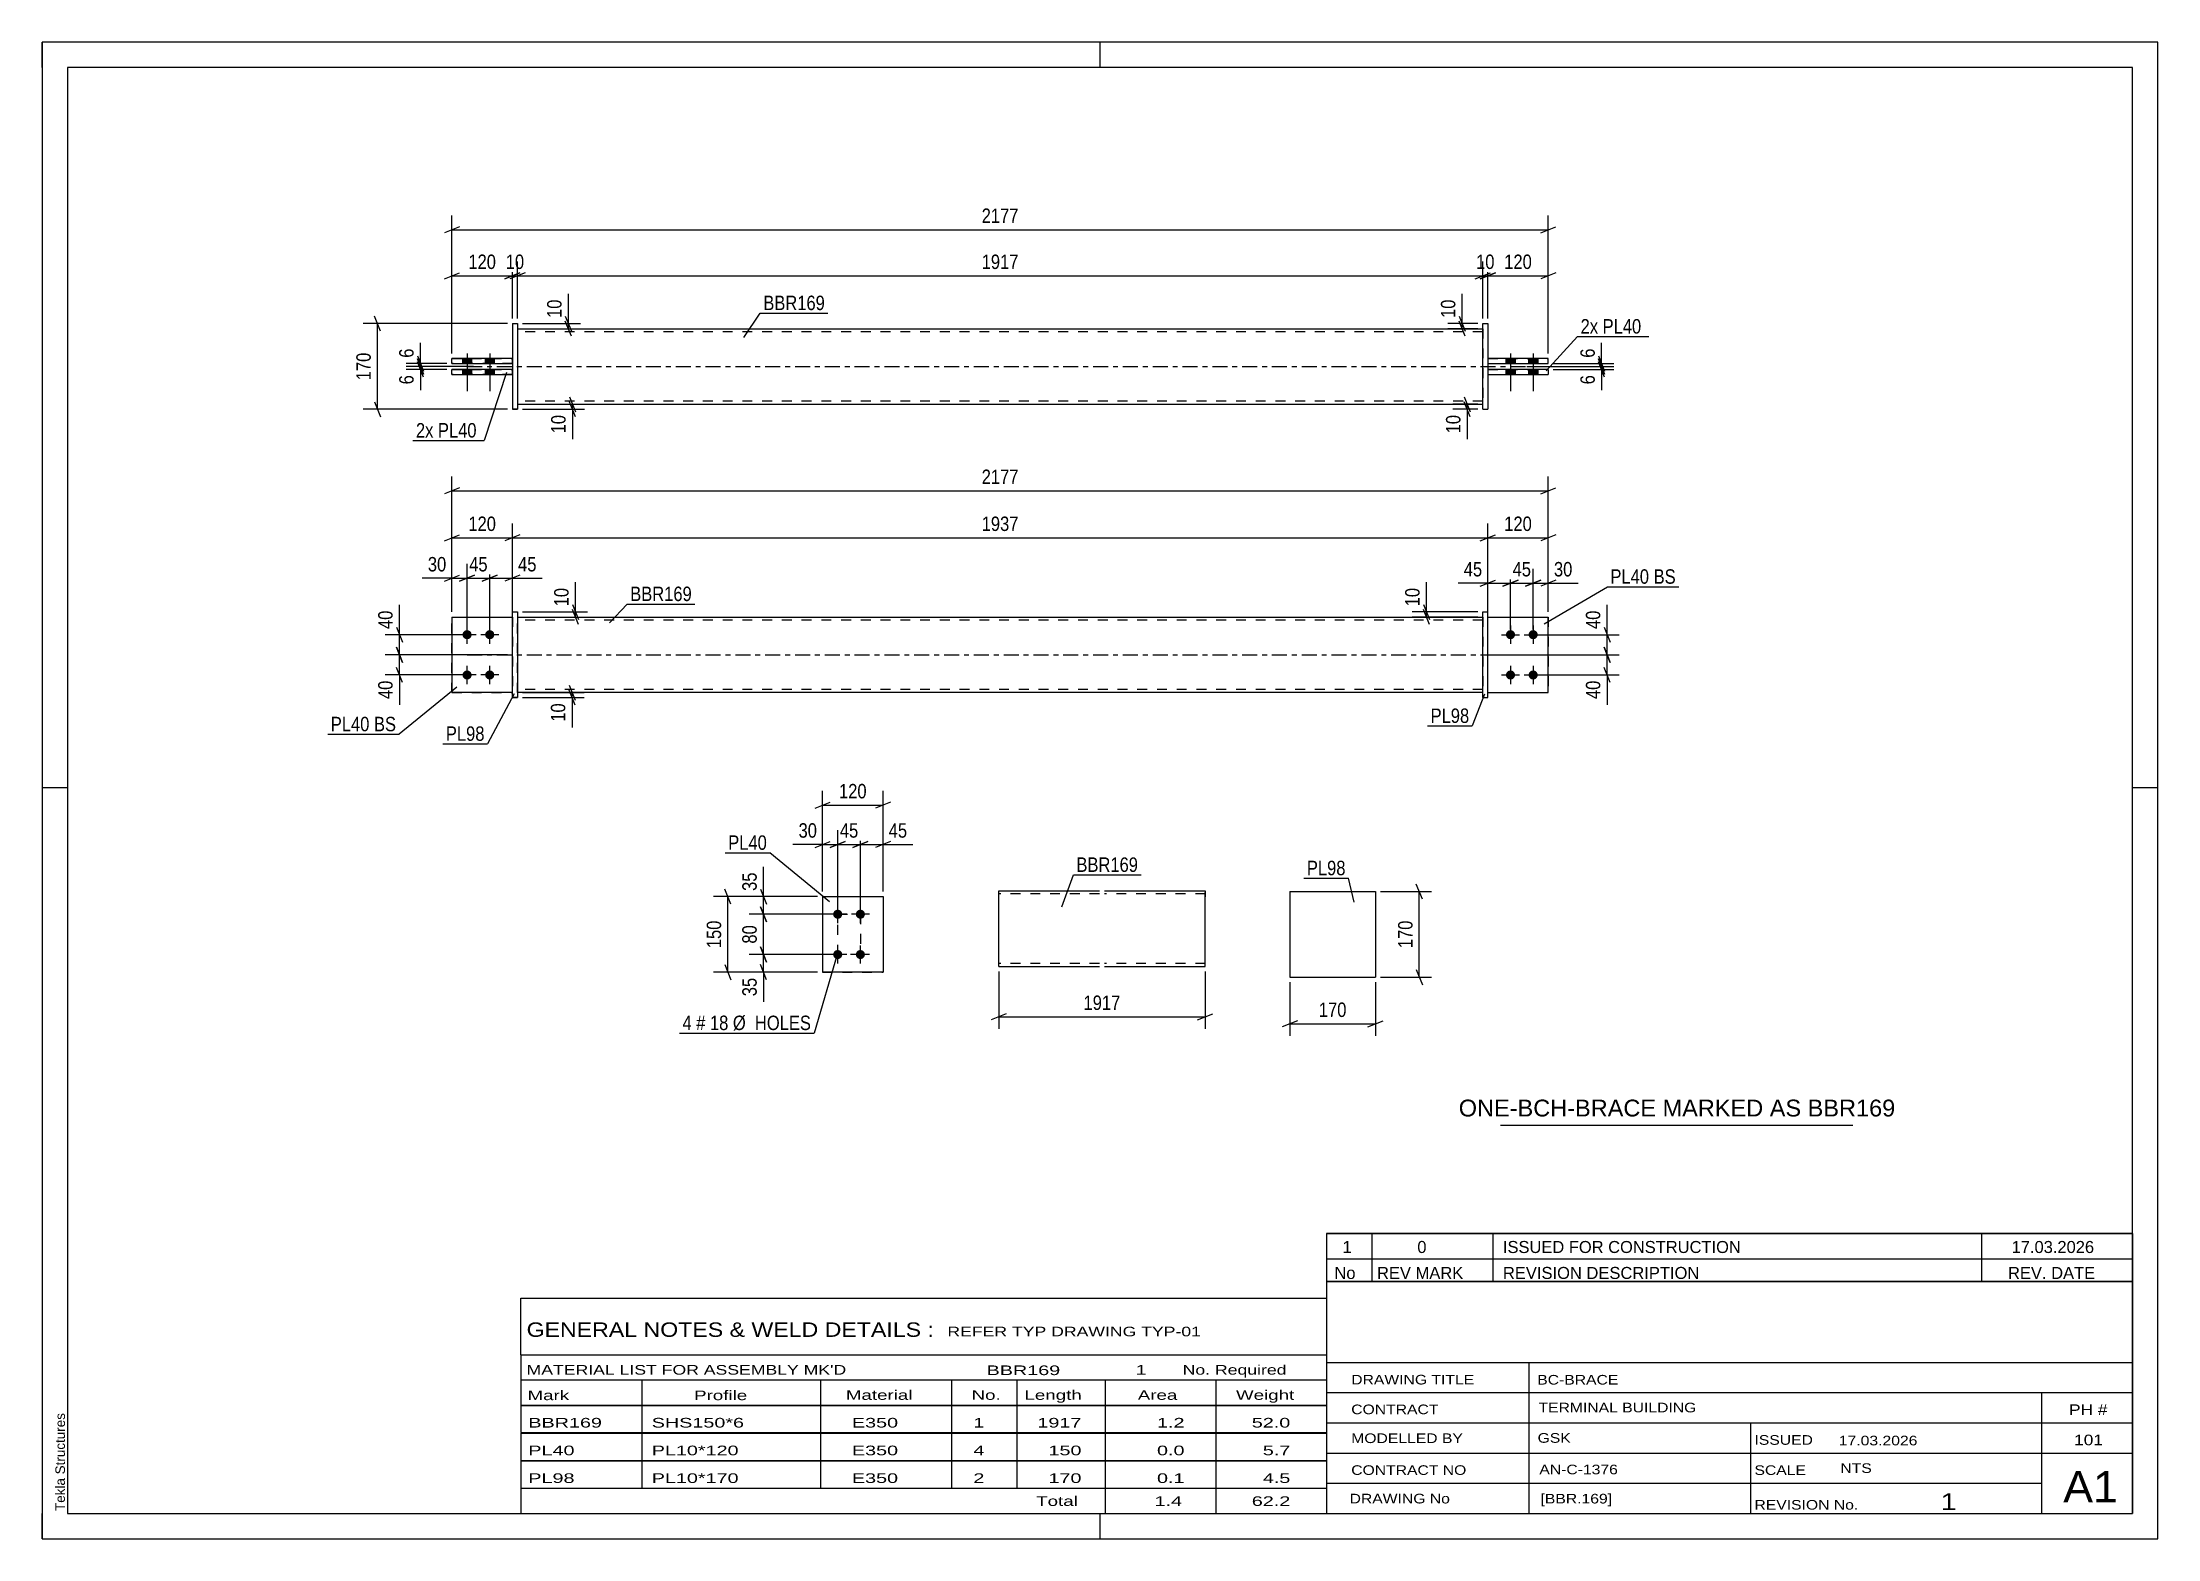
# Paper-space layout 'Layout1' of a CAD drawing. Header units: millimetres. Extents: x 0 to 420, y 0 to 297.
# The model-space entities are those that its viewports show. They can reach past a viewport. Long polylines and large blocks are cut down to what shows.
import ezdxf

# ---------------------------------------------------------------- set-up
doc = ezdxf.new("R2010")
doc.units = ezdxf.units.MM
doc.linetypes.add('DXK_LINE_DOT2', pattern=[3.9198, 1.9599, -1.9599])
doc.linetypes.add('DXK_LINE_DOT3', pattern=[5.9187, 2.979, -0.9799, 0.9799, -0.9799])
doc.layers.add('Viewport layer', color=7, linetype='Continuous', plot=False)
doc.styles.add('Arial', font='ARIAL.TTF', dxfattribs={"height": 0.2})
doc.styles.add('Arial Narrow', font='ARIALN.TTF', dxfattribs={"height": 0.2})

# ---------------------------------------------------------------- blocks, each defined once
blk = doc.blocks.new('Unknown-580607915-1163')
at = {"color": 5, "linetype": 'Continuous'}
for p, q in [((420, 297), (0, 297)), ((0, 297), (0, 0)), ((0, 292), (0, 297)), ((210, 292), (210, 297)), ((420, 0), (420, 297)), ((415, 292), (5, 292)), ((5, 292), (5, 5)), ((415, 5), (415, 292)), ((5, 149), (0, 149)), ((420, 149), (415, 149)), ((0, 0), (0, 5)), ((5, 5), (415, 5)), ((210, 0), (210, 5)), ((0, 0), (420, 0))]:
    blk.add_line(p, q, dxfattribs=at)
at = {"color": 174, "linetype": 'Continuous', "style": 'Arial'}
blk.add_text('Tekla Structures', height=1.9102, rotation=90, dxfattribs=at).set_placement((4.5, 5.5))
blk = doc.blocks.new('Part-580607915-1745 - 1738')
at = {"color": 7, "linetype": 'DXK_LINE_DOT2'}
for p, q in [((287, 182.93), (299, 182.93)), ((287, 167.93), (287, 182.93)), ((287, 182.93), (299, 182.93)), ((299, 182.93), (299, 182.93)), ((299, 182.93), (299, 167.93)), ((287, 167.93), (287, 167.93)), ((287, 167.93), (299, 167.93)), ((287, 167.93), (299, 167.93))]:
    blk.add_line(p, q, dxfattribs=at)
blk = doc.blocks.new('Part-580607915-1750 - 1738')
at = {"color": 2, "linetype": 'Continuous'}
for p, q in [((287, 182.93), (299, 182.93)), ((299, 182.93), (299, 182.93)), ((299, 167.93), (299, 182.93)), ((287, 167.93), (299, 167.93))]:
    blk.add_line(p, q, dxfattribs=at)
at = {"color": 7, "linetype": 'DXK_LINE_DOT2'}
for p, q in [((287, 182.93), (299, 182.93)), ((287, 167.93), (287, 182.93)), ((287, 167.93), (287, 167.93)), ((287, 167.93), (299, 167.93))]:
    blk.add_line(p, q, dxfattribs=at)
blk = doc.blocks.new('Part-580607915-1765 - 1738')
at = {"color": 2, "linetype": 'Continuous'}
for p, q in [((93.34, 183.93), (94.34, 183.93)), ((93.34, 166.93), (93.34, 183.93)), ((94.34, 183.93), (94.34, 183.93)), ((94.34, 183.93), (94.34, 166.93)), ((93.34, 166.93), (94.34, 166.93))]:
    blk.add_line(p, q, dxfattribs=at)
at = {"color": 7, "linetype": 'DXK_LINE_DOT2'}
for p, q in [((93.34, 183.93), (94.34, 183.93)), ((94.34, 166.93), (93.34, 166.93)), ((93.34, 166.93), (93.34, 166.93)), ((94.34, 166.93), (94.34, 166.93))]:
    blk.add_line(p, q, dxfattribs=at)
blk = doc.blocks.new('Part-580607915-1770 - 1738')
at = {"color": 7, "linetype": 'DXK_LINE_DOT2'}
for p, q in [((81.34, 182.93), (93.34, 182.93)), ((81.34, 182.93), (93.34, 182.93)), ((81.34, 167.93), (81.34, 182.93)), ((93.34, 182.93), (93.34, 182.93)), ((93.34, 182.93), (93.34, 167.93)), ((81.34, 167.93), (93.34, 167.93)), ((93.34, 167.93), (81.34, 167.93)), ((81.34, 167.93), (81.34, 167.93))]:
    blk.add_line(p, q, dxfattribs=at)
blk = doc.blocks.new('Part-580607915-1775 - 1738')
at = {"color": 2, "linetype": 'Continuous'}
for p, q in [((81.34, 182.93), (93.34, 182.93)), ((81.34, 182.93), (81.34, 167.93)), ((93.34, 167.93), (81.34, 167.93)), ((81.34, 167.93), (81.34, 167.93))]:
    blk.add_line(p, q, dxfattribs=at)
at = {"color": 7, "linetype": 'DXK_LINE_DOT2'}
for p, q in [((81.34, 182.93), (93.34, 182.93)), ((93.34, 182.93), (93.34, 182.93)), ((93.34, 182.93), (93.34, 167.93)), ((81.34, 167.93), (93.34, 167.93)), ((81.34, 167.93), (81.34, 167.93))]:
    blk.add_line(p, q, dxfattribs=at)
blk = doc.blocks.new('Part-580607915-1780 - 1738')
at = {"color": 2, "linetype": 'Continuous'}
for p, q in [((286, 183.93), (287, 183.93)), ((286, 166.93), (286, 183.93)), ((287, 166.93), (287, 183.93)), ((286, 166.93), (286, 166.93)), ((286, 166.93), (287, 166.93))]:
    blk.add_line(p, q, dxfattribs=at)
at = {"color": 7, "linetype": 'DXK_LINE_DOT2'}
for p, q in [((286, 183.93), (287, 183.93)), ((286, 166.93), (287, 166.93))]:
    blk.add_line(p, q, dxfattribs=at)
blk = doc.blocks.new('Part-580607915-1785 - 1738')
at = {"color": 2, "linetype": 'Continuous'}
for p, q in [((94.34, 182.93), (286, 182.93)), ((286, 167.93), (94.34, 167.93))]:
    blk.add_line(p, q, dxfattribs=at)
at = {"color": 7, "linetype": 'DXK_LINE_DOT2'}
for p, q in [((94.34, 167.93), (94.34, 182.93)), ((286, 182.33), (94.34, 182.33)), ((286, 182.93), (286, 167.93)), ((286, 168.53), (94.34, 168.53))]:
    blk.add_line(p, q, dxfattribs=at)
at = {"color": 7, "linetype": 'DXK_LINE_DOT3'}
blk.add_line((84.34, 175.43), (296, 175.43), dxfattribs=at)
blk = doc.blocks.new('Bolt-580607915-1786 - 1738')
at = {"linetype": 'Continuous'}
for points in [[(291.5, 180.33), (291.69, 180.31), (291.87, 180.25), (292.03, 180.15), (292.17, 180.03), (292.28, 179.88), (292.36, 179.7), (292.4, 179.52), (292.4, 179.33), (292.36, 179.15), (292.28, 178.98), (292.17, 178.82), (292.03, 178.7), (291.87, 178.6), (291.69, 178.55), (291.5, 178.53), (291.31, 178.55), (291.13, 178.6), (290.97, 178.7), (290.83, 178.82), (290.72, 178.98), (290.64, 179.15), (290.61, 179.33), (290.61, 179.52), (290.64, 179.7), (290.72, 179.88), (290.83, 180.03), (290.97, 180.15), (291.13, 180.25), (291.31, 180.31)], [(296, 180.33), (296.19, 180.31), (296.37, 180.25), (296.53, 180.15), (296.67, 180.03), (296.78, 179.88), (296.86, 179.7), (296.9, 179.52), (296.9, 179.33), (296.86, 179.15), (296.78, 178.98), (296.67, 178.82), (296.53, 178.7), (296.37, 178.6), (296.19, 178.55), (296, 178.53), (295.81, 178.55), (295.63, 178.6), (295.47, 178.7), (295.33, 178.82), (295.22, 178.98), (295.14, 179.15), (295.11, 179.33), (295.11, 179.52), (295.14, 179.7), (295.22, 179.88), (295.33, 180.03), (295.47, 180.15), (295.63, 180.25), (295.81, 180.31)], [(291.5, 172.33), (291.69, 172.31), (291.87, 172.25), (292.03, 172.15), (292.17, 172.03), (292.28, 171.88), (292.36, 171.7), (292.4, 171.52), (292.4, 171.33), (292.36, 171.15), (292.28, 170.98), (292.17, 170.82), (292.03, 170.7), (291.87, 170.6), (291.69, 170.55), (291.5, 170.53), (291.31, 170.55), (291.13, 170.6), (290.97, 170.7), (290.83, 170.82), (290.72, 170.98), (290.64, 171.15), (290.61, 171.33), (290.61, 171.52), (290.64, 171.7), (290.72, 171.88), (290.83, 172.03), (290.97, 172.15), (291.13, 172.25), (291.31, 172.31)], [(296, 172.33), (296.19, 172.31), (296.37, 172.25), (296.53, 172.15), (296.67, 172.03), (296.78, 171.88), (296.86, 171.7), (296.9, 171.52), (296.9, 171.33), (296.86, 171.15), (296.78, 170.98), (296.67, 170.82), (296.53, 170.7), (296.37, 170.6), (296.19, 170.55), (296, 170.53), (295.81, 170.55), (295.63, 170.6), (295.47, 170.7), (295.33, 170.82), (295.22, 170.98), (295.14, 171.15), (295.11, 171.33), (295.11, 171.52), (295.14, 171.7), (295.22, 171.88), (295.33, 172.03), (295.47, 172.15), (295.63, 172.25), (295.81, 172.31)]]:
    blk.add_hatch(color=1, dxfattribs=at).paths.add_polyline_path(points)
at = {"color": 1, "linetype": 'Continuous'}
for p, q in [((291.5, 181.23), (291.5, 177.63)), ((296, 181.23), (296, 177.63)), ((289.7, 179.43), (293.3, 179.43)), ((294.2, 179.43), (297.8, 179.43)), ((291.5, 173.23), (291.5, 169.63)), ((296, 173.23), (296, 169.63)), ((289.7, 171.43), (293.3, 171.43)), ((294.2, 171.43), (297.8, 171.43))]:
    blk.add_line(p, q, dxfattribs=at)
blk = doc.blocks.new('Bolt-580607915-1787 - 1738')
at = {"linetype": 'Continuous'}
for points in [[(84.34, 178.53), (84.15, 178.55), (83.97, 178.6), (83.81, 178.7), (83.67, 178.82), (83.56, 178.98), (83.48, 179.15), (83.44, 179.33), (83.44, 179.52), (83.48, 179.7), (83.56, 179.88), (83.67, 180.03), (83.81, 180.15), (83.97, 180.25), (84.15, 180.31), (84.34, 180.33), (84.52, 180.31), (84.7, 180.25), (84.87, 180.15), (85.01, 180.03), (85.12, 179.88), (85.19, 179.7), (85.23, 179.52), (85.23, 179.33), (85.19, 179.15), (85.12, 178.98), (85.01, 178.82), (84.87, 178.7), (84.7, 178.6), (84.52, 178.55)], [(88.84, 178.53), (88.65, 178.55), (88.47, 178.6), (88.31, 178.7), (88.17, 178.82), (88.06, 178.98), (87.98, 179.15), (87.94, 179.33), (87.94, 179.52), (87.98, 179.7), (88.06, 179.88), (88.17, 180.03), (88.31, 180.15), (88.47, 180.25), (88.65, 180.31), (88.84, 180.33), (89.02, 180.31), (89.2, 180.25), (89.37, 180.15), (89.51, 180.03), (89.62, 179.88), (89.69, 179.7), (89.73, 179.52), (89.73, 179.33), (89.69, 179.15), (89.62, 178.98), (89.51, 178.82), (89.37, 178.7), (89.2, 178.6), (89.02, 178.55)], [(84.34, 170.53), (84.15, 170.55), (83.97, 170.6), (83.81, 170.7), (83.67, 170.82), (83.56, 170.98), (83.48, 171.15), (83.44, 171.33), (83.44, 171.52), (83.48, 171.7), (83.56, 171.88), (83.67, 172.03), (83.81, 172.15), (83.97, 172.25), (84.15, 172.31), (84.34, 172.33), (84.52, 172.31), (84.7, 172.25), (84.87, 172.15), (85.01, 172.03), (85.12, 171.88), (85.19, 171.7), (85.23, 171.52), (85.23, 171.33), (85.19, 171.15), (85.12, 170.98), (85.01, 170.82), (84.87, 170.7), (84.7, 170.6), (84.52, 170.55)], [(88.84, 170.53), (88.65, 170.55), (88.47, 170.6), (88.31, 170.7), (88.17, 170.82), (88.06, 170.98), (87.98, 171.15), (87.94, 171.33), (87.94, 171.52), (87.98, 171.7), (88.06, 171.88), (88.17, 172.03), (88.31, 172.15), (88.47, 172.25), (88.65, 172.31), (88.84, 172.33), (89.02, 172.31), (89.2, 172.25), (89.37, 172.15), (89.51, 172.03), (89.62, 171.88), (89.69, 171.7), (89.73, 171.52), (89.73, 171.33), (89.69, 171.15), (89.62, 170.98), (89.51, 170.82), (89.37, 170.7), (89.2, 170.6), (89.02, 170.55)]]:
    blk.add_hatch(color=1, dxfattribs=at).paths.add_polyline_path(points)
at = {"color": 1, "linetype": 'Continuous'}
for p, q in [((84.34, 177.63), (84.34, 181.23)), ((88.84, 177.63), (88.84, 181.23)), ((86.14, 179.43), (82.54, 179.43)), ((90.64, 179.43), (87.04, 179.43)), ((84.34, 169.63), (84.34, 173.23)), ((88.84, 169.63), (88.84, 173.23)), ((86.14, 171.43), (82.54, 171.43)), ((90.64, 171.43), (87.04, 171.43))]:
    blk.add_line(p, q, dxfattribs=at)
blk = doc.blocks.new('Part-580607915-1431 - 1390')
at = {"color": 2, "linetype": 'Continuous'}
for p, q in [((286, 241.16), (286, 241.16)), ((286, 224.16), (286, 241.16)), ((286, 241.16), (287, 241.16)), ((287, 241.16), (287, 241.16)), ((287, 241.16), (287, 224.16)), ((286, 224.16), (287, 224.16)), ((286, 224.16), (286, 224.16)), ((287, 224.16), (287, 224.16))]:
    blk.add_line(p, q, dxfattribs=at)
at = {"color": 7, "linetype": 'DXK_LINE_DOT2'}
for p, q in [((286, 241.16), (287, 241.16)), ((286, 224.16), (287, 224.16)), ((287, 224.16), (287, 224.16))]:
    blk.add_line(p, q, dxfattribs=at)
blk = doc.blocks.new('Part-580607915-1451 - 1390')
at = {"color": 2, "linetype": 'Continuous'}
for p, q in [((93.34, 234.26), (81.34, 234.26)), ((81.34, 233.26), (81.34, 234.26)), ((81.34, 233.26), (93.34, 233.26)), ((81.34, 233.26), (81.34, 233.26))]:
    blk.add_line(p, q, dxfattribs=at)
at = {"color": 7, "linetype": 'DXK_LINE_DOT2'}
for p, q in [((81.34, 234.26), (93.34, 234.26)), ((93.34, 233.26), (81.34, 233.26)), ((93.34, 233.26), (93.34, 234.26))]:
    blk.add_line(p, q, dxfattribs=at)
blk = doc.blocks.new('Bolt-580607915-1403 - 1390')
at = {"linetype": 'Continuous'}
for points in [[(83.44, 233.26), (85.24, 233.26), (85.24, 234.26), (83.44, 234.26)], [(83.44, 233.26), (85.24, 233.26), (85.24, 234.26), (83.44, 234.26)], [(83.44, 231.06), (85.24, 231.06), (85.24, 232.06), (83.44, 232.06)], [(83.44, 231.06), (85.24, 231.06), (85.24, 232.06), (83.44, 232.06)], [(87.94, 233.26), (89.74, 233.26), (89.74, 234.26), (87.94, 234.26)], [(87.94, 233.26), (89.74, 233.26), (89.74, 234.26), (87.94, 234.26)], [(87.94, 231.06), (89.74, 231.06), (89.74, 232.06), (87.94, 232.06)], [(87.94, 231.06), (89.74, 231.06), (89.74, 232.06), (87.94, 232.06)]]:
    blk.add_hatch(color=1, dxfattribs=at).paths.add_polyline_path(points)
at = {"color": 1, "linetype": 'Continuous'}
for p, q in [((84.34, 235.26), (84.34, 227.76)), ((84.34, 235.26), (84.34, 227.76)), ((88.84, 235.26), (88.84, 227.76)), ((88.84, 235.26), (88.84, 227.76)), ((83.44, 234.26), (83.44, 233.26)), ((83.44, 234.26), (83.44, 233.26)), ((83.44, 232.06), (83.44, 231.06)), ((83.44, 232.06), (83.44, 231.06)), ((85.24, 234.26), (85.24, 233.26)), ((85.24, 234.26), (85.24, 233.26)), ((85.24, 232.06), (85.24, 231.06)), ((85.24, 232.06), (85.24, 231.06)), ((87.94, 234.26), (87.94, 233.26)), ((87.94, 234.26), (87.94, 233.26)), ((87.94, 232.06), (87.94, 231.06)), ((87.94, 232.06), (87.94, 231.06)), ((89.74, 234.26), (89.74, 233.26)), ((89.74, 234.26), (89.74, 233.26)), ((89.74, 232.06), (89.74, 231.06)), ((89.74, 232.06), (89.74, 231.06))]:
    blk.add_line(p, q, dxfattribs=at)
blk = doc.blocks.new('Bolt-580607915-1404 - 1390')
at = {"linetype": 'Continuous'}
for points in [[(292.4, 234.26), (290.6, 234.26), (290.6, 233.26), (292.4, 233.26)], [(292.4, 234.26), (290.6, 234.26), (290.6, 233.26), (292.4, 233.26)], [(292.4, 232.06), (290.6, 232.06), (290.6, 231.06), (292.4, 231.06)], [(292.4, 232.06), (290.6, 232.06), (290.6, 231.06), (292.4, 231.06)], [(296.9, 234.26), (295.1, 234.26), (295.1, 233.26), (296.9, 233.26)], [(296.9, 234.26), (295.1, 234.26), (295.1, 233.26), (296.9, 233.26)], [(296.9, 232.06), (295.1, 232.06), (295.1, 231.06), (296.9, 231.06)], [(296.9, 232.06), (295.1, 232.06), (295.1, 231.06), (296.9, 231.06)]]:
    blk.add_hatch(color=1, dxfattribs=at).paths.add_polyline_path(points)
at = {"color": 1, "linetype": 'Continuous'}
for p, q in [((291.5, 235.26), (291.5, 227.76)), ((291.5, 235.26), (291.5, 227.76)), ((296, 235.26), (296, 227.76)), ((296, 235.26), (296, 227.76)), ((290.6, 234.26), (290.6, 233.26)), ((290.6, 234.26), (290.6, 233.26)), ((290.6, 232.06), (290.6, 231.06)), ((290.6, 232.06), (290.6, 231.06)), ((292.4, 234.26), (292.4, 233.26)), ((292.4, 234.26), (292.4, 233.26)), ((292.4, 232.06), (292.4, 231.06)), ((292.4, 232.06), (292.4, 231.06)), ((295.1, 234.26), (295.1, 233.26)), ((295.1, 234.26), (295.1, 233.26)), ((295.1, 232.06), (295.1, 231.06)), ((295.1, 232.06), (295.1, 231.06)), ((296.9, 234.26), (296.9, 233.26)), ((296.9, 234.26), (296.9, 233.26)), ((296.9, 232.06), (296.9, 231.06)), ((296.9, 232.06), (296.9, 231.06))]:
    blk.add_line(p, q, dxfattribs=at)
blk = doc.blocks.new('Part-580607915-1446 - 1390')
at = {"color": 2, "linetype": 'Continuous'}
for p, q in [((93.34, 232.06), (81.34, 232.06)), ((81.34, 231.06), (81.34, 232.06)), ((81.34, 231.06), (93.34, 231.06)), ((81.34, 231.06), (81.34, 231.06))]:
    blk.add_line(p, q, dxfattribs=at)
at = {"color": 7, "linetype": 'DXK_LINE_DOT2'}
for p, q in [((81.34, 232.06), (93.34, 232.06)), ((93.34, 231.06), (81.34, 231.06)), ((93.34, 231.06), (93.34, 232.06))]:
    blk.add_line(p, q, dxfattribs=at)
blk = doc.blocks.new('Part-580607915-1430 - 1390')
at = {"color": 2, "linetype": 'Continuous'}
for p, q in [((94.34, 240.16), (286, 240.16)), ((94.34, 225.16), (286, 225.16))]:
    blk.add_line(p, q, dxfattribs=at)
at = {"color": 7, "linetype": 'DXK_LINE_DOT2'}
for p, q in [((94.34, 240.16), (94.34, 225.16)), ((286, 239.56), (94.34, 239.56)), ((286, 240.16), (286, 225.16)), ((286, 225.76), (94.34, 225.76))]:
    blk.add_line(p, q, dxfattribs=at)
at = {"color": 7, "linetype": 'DXK_LINE_DOT3'}
blk.add_line((84.34, 232.66), (296, 232.66), dxfattribs=at)
blk = doc.blocks.new('Part-580607915-1452 - 1390')
at = {"color": 2, "linetype": 'Continuous'}
for p, q in [((93.34, 241.16), (94.34, 241.16)), ((93.34, 241.16), (93.34, 224.16)), ((94.34, 241.16), (94.34, 241.16)), ((94.34, 241.16), (94.34, 224.16)), ((94.34, 224.16), (93.34, 224.16)), ((93.34, 224.16), (93.34, 224.16))]:
    blk.add_line(p, q, dxfattribs=at)
at = {"color": 7, "linetype": 'DXK_LINE_DOT2'}
for p, q in [((93.34, 241.16), (94.34, 241.16)), ((93.34, 224.16), (94.34, 224.16)), ((93.34, 224.16), (93.34, 224.16))]:
    blk.add_line(p, q, dxfattribs=at)
blk = doc.blocks.new('Part-580607915-1457 - 1390')
at = {"color": 2, "linetype": 'Continuous'}
for p, q in [((299, 234.26), (287, 234.26)), ((287, 233.26), (299, 233.26)), ((299, 233.26), (299, 234.26))]:
    blk.add_line(p, q, dxfattribs=at)
at = {"color": 7, "linetype": 'DXK_LINE_DOT2'}
for p, q in [((287, 234.26), (287, 233.26)), ((287, 234.26), (299, 234.26)), ((287, 233.26), (299, 233.26))]:
    blk.add_line(p, q, dxfattribs=at)
blk = doc.blocks.new('Part-580607915-1462 - 1390')
at = {"color": 2, "linetype": 'Continuous'}
for p, q in [((299, 232.06), (287, 232.06)), ((287, 231.06), (299, 231.06)), ((299, 232.06), (299, 231.06))]:
    blk.add_line(p, q, dxfattribs=at)
at = {"color": 7, "linetype": 'DXK_LINE_DOT2'}
for p, q in [((287, 232.06), (287, 231.06)), ((287, 232.06), (299, 232.06)), ((287, 231.06), (299, 231.06))]:
    blk.add_line(p, q, dxfattribs=at)
blk = doc.blocks.new('Part-580607915-2118 - 2111')
at = {"color": 2, "linetype": 'Continuous'}
for p, q in [((154.93, 127.44), (166.93, 127.44)), ((154.93, 127.44), (154.93, 112.44)), ((166.93, 127.44), (166.93, 127.44)), ((166.93, 127.44), (166.93, 112.44)), ((166.93, 112.44), (154.93, 112.44)), ((154.93, 112.44), (154.93, 112.44))]:
    blk.add_line(p, q, dxfattribs=at)
at = {"color": 7, "linetype": 'DXK_LINE_DOT2'}
for p, q in [((154.93, 127.44), (166.93, 127.44)), ((166.93, 127.44), (166.93, 127.44)), ((154.93, 112.44), (166.93, 112.44))]:
    blk.add_line(p, q, dxfattribs=at)
blk = doc.blocks.new('Bolt-580607915-2151 - 2111')
at = {"linetype": 'Continuous'}
for points in [[(157.93, 124.84), (158.11, 124.82), (158.29, 124.76), (158.46, 124.67), (158.6, 124.54), (158.71, 124.39), (158.78, 124.22), (158.82, 124.04), (158.82, 123.85), (158.78, 123.66), (158.71, 123.49), (158.6, 123.34), (158.46, 123.21), (158.29, 123.12), (158.11, 123.06), (157.93, 123.04), (157.74, 123.06), (157.56, 123.12), (157.4, 123.21), (157.26, 123.34), (157.15, 123.49), (157.07, 123.66), (157.03, 123.85), (157.03, 124.04), (157.07, 124.22), (157.15, 124.39), (157.26, 124.54), (157.4, 124.67), (157.56, 124.76), (157.74, 124.82)], [(162.43, 124.84), (162.61, 124.82), (162.79, 124.76), (162.96, 124.67), (163.1, 124.54), (163.21, 124.39), (163.28, 124.22), (163.32, 124.04), (163.32, 123.85), (163.28, 123.66), (163.21, 123.49), (163.1, 123.34), (162.96, 123.21), (162.79, 123.12), (162.61, 123.06), (162.43, 123.04), (162.24, 123.06), (162.06, 123.12), (161.9, 123.21), (161.76, 123.34), (161.65, 123.49), (161.57, 123.66), (161.53, 123.85), (161.53, 124.04), (161.57, 124.22), (161.65, 124.39), (161.76, 124.54), (161.9, 124.67), (162.06, 124.76), (162.24, 124.82)], [(157.93, 116.84), (158.11, 116.82), (158.29, 116.76), (158.46, 116.67), (158.6, 116.54), (158.71, 116.39), (158.78, 116.22), (158.82, 116.04), (158.82, 115.85), (158.78, 115.66), (158.71, 115.49), (158.6, 115.34), (158.46, 115.21), (158.29, 115.12), (158.11, 115.06), (157.93, 115.04), (157.74, 115.06), (157.56, 115.12), (157.4, 115.21), (157.26, 115.34), (157.15, 115.49), (157.07, 115.66), (157.03, 115.85), (157.03, 116.04), (157.07, 116.22), (157.15, 116.39), (157.26, 116.54), (157.4, 116.67), (157.56, 116.76), (157.74, 116.82)], [(162.43, 116.84), (162.61, 116.82), (162.79, 116.76), (162.96, 116.67), (163.1, 116.54), (163.21, 116.39), (163.28, 116.22), (163.32, 116.04), (163.32, 115.85), (163.28, 115.66), (163.21, 115.49), (163.1, 115.34), (162.96, 115.21), (162.79, 115.12), (162.61, 115.06), (162.43, 115.04), (162.24, 115.06), (162.06, 115.12), (161.9, 115.21), (161.76, 115.34), (161.65, 115.49), (161.57, 115.66), (161.53, 115.85), (161.53, 116.04), (161.57, 116.22), (161.65, 116.39), (161.76, 116.54), (161.9, 116.67), (162.06, 116.76), (162.24, 116.82)]]:
    blk.add_hatch(color=1, dxfattribs=at).paths.add_polyline_path(points)
at = {"color": 1, "linetype": 'Continuous'}
for p, q in [((159.73, 123.94), (156.13, 123.94)), ((157.93, 122.14), (157.93, 125.74)), ((164.23, 123.94), (160.63, 123.94)), ((162.43, 122.14), (162.43, 125.74)), ((157.93, 114.14), (157.93, 117.74)), ((162.43, 114.14), (162.43, 117.74)), ((159.73, 115.94), (156.13, 115.94)), ((164.23, 115.94), (160.63, 115.94))]:
    blk.add_line(p, q, dxfattribs=at)
blk = doc.blocks.new('Part-580607915-2281 - 2275')
at = {"color": 2, "linetype": 'Continuous'}
for p, q in [((247.7, 128.44), (247.69, 111.44)), ((247.7, 128.44), (264.7, 128.44)), ((264.7, 128.44), (264.69, 111.44)), ((247.69, 111.44), (264.69, 111.44))]:
    blk.add_line(p, q, dxfattribs=at)
blk = doc.blocks.new('Part-580607915-2308 - 2300')
at = {"color": 2, "linetype": 'Continuous'}
for p, q in [((189.89, 113.68), (189.89, 128.59)), ((189.89, 128.59), (209.89, 128.59)), ((210.89, 128.59), (230.89, 128.59)), ((230.89, 128.59), (230.89, 128.5)), ((230.89, 128.5), (230.89, 127.39)), ((230.89, 113.59), (230.89, 127.39)), ((189.89, 113.59), (189.89, 113.68)), ((189.89, 113.59), (209.89, 113.59)), ((210.89, 113.59), (230.89, 113.59))]:
    blk.add_line(p, q, dxfattribs=at)
at = {"color": 7, "linetype": 'DXK_LINE_DOT2'}
for p, q in [((209.89, 127.99), (189.89, 127.99)), ((230.89, 127.99), (210.89, 127.99)), ((230.89, 127.39), (230.89, 128.24)), ((189.89, 114.19), (189.89, 114.23)), ((209.89, 114.19), (189.89, 114.19)), ((230.89, 114.19), (210.89, 114.19)), ((230.89, 114.19), (230.89, 114.23))]:
    blk.add_line(p, q, dxfattribs=at)
blk = doc.blocks.new('Rectangle-580607915-2261 - 2111')
at = {"color": 1, "linetype": 'DXK_LINE_DOT2'}
blk.add_lwpolyline([(157.93, 123.94), (162.43, 123.94), (162.43, 115.94), (157.93, 115.94), (157.93, 123.94)], close=True, dxfattribs=at)
blk = doc.blocks.new('StraightDimension-580607915-1952 - 1738')
at = {"color": 7, "linetype": 'Continuous'}
for p, q in [((70.3, 176.93), (71.5, 173.93)), ((92.34, 175.43), (68.05, 175.43)), ((71.5, 169.93), (70.3, 172.93)), ((70.9, 171.43), (70.9, 175.43)), ((83.34, 171.43), (68.05, 171.43))]:
    blk.add_line(p, q, dxfattribs=at)
at = {"color": 0}
blk.add_wipeout([(70.15, 170.9), (65.95, 170.9), (65.95, 166.05), (70.15, 166.05)], dxfattribs=at)
at = {"color": 7, "linetype": 'Continuous'}
blk.add_line((70.9, 171.43), (70.9, 165.52), dxfattribs=at)
blk.add_line((70.9, 171.43), (70.9, 165.52), dxfattribs=at)
at = {"color": 3, "style": 'Arial Narrow'}
blk.add_text('40', height=2.863, rotation=90.0002, dxfattribs=at).set_placement((69.55, 166.65))
blk = doc.blocks.new('StraightDimension-580607915-1971 - 1738')
at = {"color": 7, "linetype": 'Continuous'}
for p, q in [((88.84, 180.43), (88.84, 193.48)), ((93.34, 183.93), (93.34, 193.48)), ((87.34, 190.03), (90.34, 191.23)), ((88.84, 190.63), (93.34, 190.63)), ((94.84, 191.23), (91.84, 190.03))]:
    blk.add_line(p, q, dxfattribs=at)
at = {"color": 0}
blk.add_wipeout([(98.72, 191.38), (98.72, 195.58), (93.86, 195.58), (93.86, 191.38)], dxfattribs=at)
at = {"color": 7, "linetype": 'Continuous'}
blk.add_line((93.34, 190.63), (99.24, 190.63), dxfattribs=at)
blk.add_line((93.34, 190.63), (99.24, 190.63), dxfattribs=at)
at = {"color": 3, "style": 'Arial Narrow'}
blk.add_text('45', height=2.863, dxfattribs=at).set_placement((94.46, 191.98))
blk = doc.blocks.new('StraightDimension-580607915-1902 - 1738')
at = {"color": 7, "linetype": 'Continuous'}
for p, q in [((285.5, 198.06), (288.5, 199.26)), ((287, 183.93), (287, 201.51)), ((287, 198.66), (299, 198.66)), ((300.5, 199.26), (297.5, 198.06)), ((299, 183.93), (299, 201.51))]:
    blk.add_line(p, q, dxfattribs=at)
at = {"color": 0}
blk.add_wipeout([(296.34, 199.41), (296.34, 203.61), (289.66, 203.61), (289.66, 199.41)], dxfattribs=at)
at = {"color": 3, "style": 'Arial Narrow'}
blk.add_text('120', height=2.863, dxfattribs=at).set_placement((290.26, 200.01))
blk = doc.blocks.new('StraightDimension-580607915-1921 - 1738')
at = {"color": 7, "linetype": 'Continuous'}
for p, q in [((94.84, 199.26), (91.84, 198.06)), ((93.34, 176.43), (93.34, 201.51)), ((93.34, 198.66), (287, 198.66)), ((285.5, 198.06), (288.5, 199.26)), ((287, 183.93), (287, 201.51))]:
    blk.add_line(p, q, dxfattribs=at)
at = {"color": 0}
blk.add_wipeout([(194.42, 199.41), (194.42, 203.61), (185.91, 203.61), (185.91, 199.41)], dxfattribs=at)
at = {"color": 3, "style": 'Arial Narrow'}
blk.add_text('1937', height=2.863, dxfattribs=at).set_placement((186.51, 200.01))
blk = doc.blocks.new('StraightDimension-580607915-1790 - 1738')
at = {"color": 7, "linetype": 'Continuous'}
for p, q in [((104.58, 169.43), (105.78, 166.43)), ((105.78, 165.43), (104.58, 168.43)), ((95.34, 167.93), (107.58, 167.93)), ((95.34, 166.93), (107.58, 166.93)), ((105.18, 166.93), (105.18, 167.93))]:
    blk.add_line(p, q, dxfattribs=at)
at = {"color": 0}
blk.add_wipeout([(104.43, 166.4), (100.23, 166.4), (100.23, 161.55), (104.43, 161.55)], dxfattribs=at)
at = {"color": 7, "linetype": 'Continuous'}
blk.add_line((105.18, 166.93), (105.18, 161.02), dxfattribs=at)
blk.add_line((105.18, 166.93), (105.18, 161.02), dxfattribs=at)
at = {"color": 3, "style": 'Arial Narrow'}
blk.add_text('10', height=2.863, rotation=90.0002, dxfattribs=at).set_placement((103.83, 162.15))
blk = doc.blocks.new('StraightDimension-580607915-1863 - 1738')
at = {"color": 7, "linetype": 'Continuous'}
for p, q in [((81.34, 183.93), (81.34, 210.83)), ((299, 183.93), (299, 210.83)), ((82.84, 208.58), (79.84, 207.38)), ((81.34, 207.98), (299, 207.98)), ((297.5, 207.38), (300.5, 208.58))]:
    blk.add_line(p, q, dxfattribs=at)
at = {"color": 0}
blk.add_wipeout([(194.42, 208.73), (194.42, 212.93), (185.91, 212.93), (185.91, 208.73)], dxfattribs=at)
at = {"color": 3, "style": 'Arial Narrow'}
blk.add_text('2177', height=2.863, dxfattribs=at).set_placement((186.51, 209.33))
blk = doc.blocks.new('StraightDimension-580607915-1799 - 1738')
at = {"color": 7, "linetype": 'Continuous'}
for p, q in [((105.24, 185.43), (106.44, 182.43)), ((95.34, 183.93), (108.24, 183.93)), ((95.34, 182.93), (108.24, 182.93)), ((106.44, 181.43), (105.24, 184.43)), ((105.84, 182.93), (105.84, 183.93))]:
    blk.add_line(p, q, dxfattribs=at)
at = {"color": 0}
blk.add_wipeout([(105.09, 189.31), (100.89, 189.31), (100.89, 184.45), (105.09, 184.45)], dxfattribs=at)
at = {"color": 7, "linetype": 'Continuous'}
blk.add_line((105.84, 183.93), (105.84, 189.83), dxfattribs=at)
blk.add_line((105.84, 183.93), (105.84, 189.83), dxfattribs=at)
at = {"color": 3, "style": 'Arial Narrow'}
blk.add_text('10', height=2.863, rotation=90.0002, dxfattribs=at).set_placement((104.49, 185.05))
blk = doc.blocks.new('StraightDimension-580607915-1936 - 1738')
at = {"color": 7, "linetype": 'Continuous'}
for p, q in [((79.84, 198.06), (82.84, 199.26)), ((81.34, 183.93), (81.34, 201.51)), ((81.34, 198.66), (93.34, 198.66)), ((94.84, 199.26), (91.84, 198.06)), ((93.34, 176.43), (93.34, 201.51))]:
    blk.add_line(p, q, dxfattribs=at)
at = {"color": 0}
blk.add_wipeout([(90.68, 199.41), (90.68, 203.61), (83.99, 203.61), (83.99, 199.41)], dxfattribs=at)
at = {"color": 3, "style": 'Arial Narrow'}
blk.add_text('120', height=2.863, dxfattribs=at).set_placement((84.59, 200.01))
blk = doc.blocks.new('StraightDimension-580607915-1808 - 1738')
at = {"color": 7, "linetype": 'Continuous'}
for p, q in [((274.2, 185.43), (275.4, 182.43)), ((285, 183.93), (271.95, 183.93)), ((285, 182.93), (271.95, 182.93)), ((275.4, 181.43), (274.2, 184.43)), ((274.8, 182.93), (274.8, 183.93))]:
    blk.add_line(p, q, dxfattribs=at)
at = {"color": 0}
blk.add_wipeout([(274.05, 189.31), (269.85, 189.31), (269.85, 184.45), (274.05, 184.45)], dxfattribs=at)
at = {"color": 7, "linetype": 'Continuous'}
blk.add_line((274.8, 183.93), (274.8, 189.83), dxfattribs=at)
blk.add_line((274.8, 183.93), (274.8, 189.83), dxfattribs=at)
at = {"color": 3, "style": 'Arial Narrow'}
blk.add_text('10', height=2.863, rotation=90.0002, dxfattribs=at).set_placement((273.45, 185.05))
blk = doc.blocks.new('StraightDimension-580607915-1817 - 1738')
at = {"color": 7, "linetype": 'Continuous'}
for p, q in [((285.5, 189.04), (288.5, 190.24)), ((287, 183.93), (287, 192.49)), ((287, 189.64), (291.5, 189.64)), ((293, 190.24), (290, 189.04)), ((291.5, 180.43), (291.5, 192.49))]:
    blk.add_line(p, q, dxfattribs=at)
at = {"color": 0}
blk.add_wipeout([(286.48, 190.39), (286.48, 194.59), (281.62, 194.59), (281.62, 190.39)], dxfattribs=at)
at = {"color": 7, "linetype": 'Continuous'}
blk.add_line((287, 189.64), (281.09, 189.64), dxfattribs=at)
blk.add_line((287, 189.64), (281.09, 189.64), dxfattribs=at)
at = {"color": 3, "style": 'Arial Narrow'}
blk.add_text('45', height=2.863, dxfattribs=at).set_placement((282.22, 190.99))
blk = doc.blocks.new('StraightDimension-580607915-1961 - 1738')
at = {"color": 7, "linetype": 'Continuous'}
for p, q in [((70.3, 180.93), (71.5, 177.93)), ((83.34, 179.43), (68.05, 179.43)), ((71.5, 173.93), (70.3, 176.93)), ((70.9, 175.43), (70.9, 179.43)), ((92.34, 175.43), (68.05, 175.43))]:
    blk.add_line(p, q, dxfattribs=at)
at = {"color": 0}
blk.add_wipeout([(70.15, 184.81), (65.95, 184.81), (65.95, 179.95), (70.15, 179.95)], dxfattribs=at)
at = {"color": 7, "linetype": 'Continuous'}
blk.add_line((70.9, 179.43), (70.9, 185.33), dxfattribs=at)
blk.add_line((70.9, 179.43), (70.9, 185.33), dxfattribs=at)
at = {"color": 3, "style": 'Arial Narrow'}
blk.add_text('40', height=2.863, rotation=90.0002, dxfattribs=at).set_placement((69.55, 180.55))
blk = doc.blocks.new('StraightDimension-580607915-1833 - 1738')
at = {"color": 7, "linetype": 'Continuous'}
for p, q in [((290, 189.04), (293, 190.24)), ((291.5, 180.43), (291.5, 192.49)), ((291.5, 189.64), (296, 189.64)), ((297.5, 190.24), (294.5, 189.04)), ((296, 180.43), (296, 192.49))]:
    blk.add_line(p, q, dxfattribs=at)
at = {"color": 0}
blk.add_wipeout([(296.18, 190.39), (296.18, 194.59), (291.32, 194.59), (291.32, 190.39)], dxfattribs=at)
at = {"color": 3, "style": 'Arial Narrow'}
blk.add_text('45', height=2.863, dxfattribs=at).set_placement((291.92, 190.99))
blk = doc.blocks.new('StraightDimension-580607915-1846 - 1738')
at = {"color": 7, "linetype": 'Continuous'}
for p, q in [((294.5, 189.04), (297.5, 190.24)), ((296, 180.43), (296, 192.49)), ((296, 189.64), (299, 189.64)), ((300.5, 190.24), (297.5, 189.04)), ((299, 183.93), (299, 192.49))]:
    blk.add_line(p, q, dxfattribs=at)
at = {"color": 0}
blk.add_wipeout([(304.38, 190.39), (304.38, 194.59), (299.53, 194.59), (299.53, 190.39)], dxfattribs=at)
at = {"color": 7, "linetype": 'Continuous'}
blk.add_line((299, 189.64), (304.91, 189.64), dxfattribs=at)
blk.add_line((299, 189.64), (304.91, 189.64), dxfattribs=at)
at = {"color": 3, "style": 'Arial Narrow'}
blk.add_text('30', height=2.863, dxfattribs=at).set_placement((300.13, 190.99))
blk = doc.blocks.new('StraightDimension-580607915-1883 - 1738')
at = {"color": 7, "linetype": 'Continuous'}
for p, q in [((310.08, 176.93), (311.28, 173.93)), ((288, 175.43), (313.08, 175.43)), ((311.28, 169.93), (310.08, 172.93)), ((310.68, 171.43), (310.68, 175.43)), ((297, 171.43), (313.08, 171.43))]:
    blk.add_line(p, q, dxfattribs=at)
at = {"color": 0}
blk.add_wipeout([(309.93, 170.9), (305.73, 170.9), (305.73, 166.05), (309.93, 166.05)], dxfattribs=at)
at = {"color": 7, "linetype": 'Continuous'}
blk.add_line((310.68, 171.43), (310.68, 165.52), dxfattribs=at)
blk.add_line((310.68, 171.43), (310.68, 165.52), dxfattribs=at)
at = {"color": 3, "style": 'Arial Narrow'}
blk.add_text('40', height=2.863, rotation=90.0002, dxfattribs=at).set_placement((309.33, 166.65))
blk = doc.blocks.new('StraightDimension-580607915-1892 - 1738')
at = {"color": 7, "linetype": 'Continuous'}
for p, q in [((310.08, 180.93), (311.28, 177.93)), ((297, 179.43), (313.08, 179.43)), ((311.28, 173.93), (310.08, 176.93)), ((310.68, 175.43), (310.68, 179.43)), ((288, 175.43), (313.08, 175.43))]:
    blk.add_line(p, q, dxfattribs=at)
at = {"color": 0}
blk.add_wipeout([(309.93, 184.81), (305.73, 184.81), (305.73, 179.95), (309.93, 179.95)], dxfattribs=at)
at = {"color": 7, "linetype": 'Continuous'}
blk.add_line((310.68, 179.43), (310.68, 185.33), dxfattribs=at)
blk.add_line((310.68, 179.43), (310.68, 185.33), dxfattribs=at)
at = {"color": 3, "style": 'Arial Narrow'}
blk.add_text('40', height=2.863, rotation=90.0002, dxfattribs=at).set_placement((309.33, 180.55))
blk = doc.blocks.new('StraightDimension-580607915-1988 - 1738')
at = {"color": 7, "linetype": 'Continuous'}
for p, q in [((84.34, 180.43), (84.34, 193.48)), ((88.84, 180.43), (88.84, 193.48)), ((82.84, 190.03), (85.84, 191.23)), ((84.34, 190.63), (88.84, 190.63)), ((90.34, 191.23), (87.34, 190.03))]:
    blk.add_line(p, q, dxfattribs=at)
at = {"color": 0}
blk.add_wipeout([(89.01, 191.38), (89.01, 195.58), (84.16, 195.58), (84.16, 191.38)], dxfattribs=at)
at = {"color": 3, "style": 'Arial Narrow'}
blk.add_text('45', height=2.863, dxfattribs=at).set_placement((84.76, 191.98))
blk = doc.blocks.new('StraightDimension-580607915-2001 - 1738')
at = {"color": 7, "linetype": 'Continuous'}
for p, q in [((81.34, 183.93), (81.34, 193.48)), ((84.34, 180.43), (84.34, 193.48)), ((79.84, 190.03), (82.84, 191.23)), ((81.34, 190.63), (84.34, 190.63)), ((85.84, 191.23), (82.84, 190.03))]:
    blk.add_line(p, q, dxfattribs=at)
at = {"color": 0}
blk.add_wipeout([(80.81, 191.38), (80.81, 195.58), (75.95, 195.58), (75.95, 191.38)], dxfattribs=at)
at = {"color": 7, "linetype": 'Continuous'}
blk.add_line((81.34, 190.63), (75.43, 190.63), dxfattribs=at)
blk.add_line((81.34, 190.63), (75.43, 190.63), dxfattribs=at)
at = {"color": 3, "style": 'Arial Narrow'}
blk.add_text('30', height=2.863, dxfattribs=at).set_placement((76.55, 191.98))
blk = doc.blocks.new('StraightDimension-580607915-1525 - 1390')
at = {"color": 7, "linetype": 'Continuous'}
for p, q in [((82.84, 260.4), (79.84, 259.2)), ((81.34, 235.26), (81.34, 262.65)), ((297.5, 259.2), (300.5, 260.4)), ((299, 235.26), (299, 262.65)), ((81.34, 259.8), (299, 259.8))]:
    blk.add_line(p, q, dxfattribs=at)
at = {"color": 0}
blk.add_wipeout([(194.42, 260.55), (194.42, 264.75), (185.91, 264.75), (185.91, 260.55)], dxfattribs=at)
at = {"color": 3, "style": 'Arial Narrow'}
blk.add_text('2177', height=2.863, dxfattribs=at).set_placement((186.51, 261.15))
blk = doc.blocks.new('StraightDimension-580607915-1536 - 1390')
at = {"color": 7, "linetype": 'Continuous'}
for p, q in [((81.34, 235.26), (81.34, 253.51)), ((93.34, 242.16), (93.34, 253.51)), ((79.84, 250.06), (82.84, 251.26)), ((81.34, 250.66), (93.34, 250.66)), ((94.84, 251.26), (91.84, 250.06))]:
    blk.add_line(p, q, dxfattribs=at)
at = {"color": 0}
blk.add_wipeout([(90.68, 251.41), (90.68, 255.61), (83.99, 255.61), (83.99, 251.41)], dxfattribs=at)
at = {"color": 3, "style": 'Arial Narrow'}
blk.add_text('120', height=2.863, dxfattribs=at).set_placement((84.59, 252.01))
blk = doc.blocks.new('StraightDimension-580607915-1691 - 1390')
at = {"color": 7, "linetype": 'Continuous'}
for p, q in [((80.34, 233.26), (72.22, 233.26)), ((85.59, 232.66), (72.22, 232.66)), ((74.47, 234.76), (75.67, 231.76)), ((75.67, 231.16), (74.47, 234.16)), ((75.07, 232.66), (75.07, 233.26))]:
    blk.add_line(p, q, dxfattribs=at)
at = {"color": 0}
blk.add_wipeout([(74.32, 236.82), (70.12, 236.82), (70.12, 233.79), (74.32, 233.79)], dxfattribs=at)
at = {"color": 7, "linetype": 'Continuous'}
blk.add_line((75.07, 233.26), (75.07, 237.34), dxfattribs=at)
blk.add_line((75.07, 233.26), (75.07, 237.34), dxfattribs=at)
at = {"color": 3, "style": 'Arial Narrow'}
blk.add_text('6', height=2.86, rotation=90.0002, dxfattribs=at).set_placement((73.72, 234.39))
blk = doc.blocks.new('StraightDimension-580607915-1661 - 1390')
at = {"color": 7, "linetype": 'Continuous'}
for p, q in [((294.75, 232.66), (311.99, 232.66)), ((300, 233.26), (311.99, 233.26)), ((308.99, 234.76), (310.19, 231.76)), ((310.19, 231.16), (308.99, 234.16)), ((309.59, 232.66), (309.59, 233.26))]:
    blk.add_line(p, q, dxfattribs=at)
at = {"color": 0}
blk.add_wipeout([(308.84, 236.82), (304.64, 236.82), (304.64, 233.79), (308.84, 233.79)], dxfattribs=at)
at = {"color": 7, "linetype": 'Continuous'}
blk.add_line((309.59, 233.26), (309.59, 237.34), dxfattribs=at)
blk.add_line((309.59, 233.26), (309.59, 237.34), dxfattribs=at)
at = {"color": 3, "style": 'Arial Narrow'}
blk.add_text('6', height=2.86, rotation=90.0002, dxfattribs=at).set_placement((308.24, 234.39))
blk = doc.blocks.new('StraightDimension-580607915-1478 - 1390')
at = {"color": 7, "linetype": 'Continuous'}
for p, q in [((285, 241.16), (279.05, 241.16)), ((285, 240.16), (279.05, 240.16)), ((281.3, 242.66), (282.5, 239.66)), ((282.5, 238.66), (281.3, 241.66)), ((281.9, 240.16), (281.9, 241.16))]:
    blk.add_line(p, q, dxfattribs=at)
at = {"color": 0}
blk.add_wipeout([(281.15, 246.54), (276.95, 246.54), (276.95, 241.69), (281.15, 241.69)], dxfattribs=at)
at = {"color": 7, "linetype": 'Continuous'}
blk.add_line((281.9, 241.16), (281.9, 247.07), dxfattribs=at)
blk.add_line((281.9, 241.16), (281.9, 247.07), dxfattribs=at)
at = {"color": 3, "style": 'Arial Narrow'}
blk.add_text('10', height=2.863, rotation=90.0002, dxfattribs=at).set_placement((280.55, 242.29))
blk = doc.blocks.new('StraightDimension-580607915-1464 - 1390')
at = {"color": 7, "linetype": 'Continuous'}
for p, q in [((285, 225.16), (280.06, 225.16)), ((285, 224.16), (280.06, 224.16)), ((282.31, 226.66), (283.51, 223.66)), ((283.51, 222.66), (282.31, 225.66)), ((282.91, 224.16), (282.91, 225.16))]:
    blk.add_line(p, q, dxfattribs=at)
at = {"color": 0}
blk.add_wipeout([(282.16, 223.64), (277.96, 223.64), (277.96, 218.78), (282.16, 218.78)], dxfattribs=at)
at = {"color": 7, "linetype": 'Continuous'}
blk.add_line((282.91, 224.16), (282.91, 218.26), dxfattribs=at)
blk.add_line((282.91, 224.16), (282.91, 218.26), dxfattribs=at)
at = {"color": 3, "style": 'Arial Narrow'}
blk.add_text('10', height=2.863, rotation=90.0002, dxfattribs=at).set_placement((281.56, 219.38))
blk = doc.blocks.new('StraightDimension-580607915-1493 - 1390')
at = {"color": 7, "linetype": 'Continuous'}
for p, q in [((95.34, 225.16), (107.64, 225.16)), ((95.34, 224.16), (107.64, 224.16)), ((104.64, 226.66), (105.84, 223.66)), ((105.84, 222.66), (104.64, 225.66)), ((105.24, 224.16), (105.24, 225.16))]:
    blk.add_line(p, q, dxfattribs=at)
at = {"color": 0}
blk.add_wipeout([(104.49, 223.64), (100.29, 223.64), (100.29, 218.78), (104.49, 218.78)], dxfattribs=at)
at = {"color": 7, "linetype": 'Continuous'}
blk.add_line((105.24, 224.16), (105.24, 218.26), dxfattribs=at)
blk.add_line((105.24, 224.16), (105.24, 218.26), dxfattribs=at)
at = {"color": 3, "style": 'Arial Narrow'}
blk.add_text('10', height=2.863, rotation=90.0002, dxfattribs=at).set_placement((103.89, 219.38))
blk = doc.blocks.new('StraightDimension-580607915-1503 - 1390')
at = {"color": 7, "linetype": 'Continuous'}
for p, q in [((95.34, 241.16), (106.84, 241.16)), ((95.34, 240.16), (106.84, 240.16)), ((103.84, 242.66), (105.04, 239.66)), ((105.04, 238.66), (103.84, 241.66)), ((104.44, 240.16), (104.44, 241.16))]:
    blk.add_line(p, q, dxfattribs=at)
at = {"color": 0}
blk.add_wipeout([(103.69, 246.54), (99.49, 246.54), (99.49, 241.69), (103.69, 241.69)], dxfattribs=at)
at = {"color": 7, "linetype": 'Continuous'}
blk.add_line((104.44, 241.16), (104.44, 247.07), dxfattribs=at)
blk.add_line((104.44, 241.16), (104.44, 247.07), dxfattribs=at)
at = {"color": 3, "style": 'Arial Narrow'}
blk.add_text('10', height=2.863, rotation=90.0002, dxfattribs=at).set_placement((103.09, 242.29))
blk = doc.blocks.new('StraightDimension-580607915-1514 - 1390')
at = {"color": 7, "linetype": 'Continuous'}
for p, q in [((92.34, 241.16), (63.71, 241.16)), ((67.16, 239.66), (65.96, 242.66)), ((66.56, 224.16), (66.56, 241.16)), ((92.34, 224.16), (63.71, 224.16)), ((65.96, 225.66), (67.16, 222.66))]:
    blk.add_line(p, q, dxfattribs=at)
at = {"color": 0}
blk.add_wipeout([(65.81, 236.01), (61.61, 236.01), (61.61, 229.32), (65.81, 229.32)], dxfattribs=at)
at = {"color": 3, "style": 'Arial Narrow'}
blk.add_text('170', height=2.863, rotation=90.0002, dxfattribs=at).set_placement((65.21, 229.92))
blk = doc.blocks.new('StraightDimension-580607915-1546 - 1390')
at = {"color": 7, "linetype": 'Continuous'}
for p, q in [((93.34, 242.16), (93.34, 253.51)), ((94.34, 242.16), (94.34, 253.51)), ((91.84, 250.06), (94.84, 251.26)), ((95.84, 251.26), (92.84, 250.06)), ((93.34, 250.66), (94.34, 250.66))]:
    blk.add_line(p, q, dxfattribs=at)
at = {"color": 0}
blk.add_wipeout([(96.26, 251.41), (96.26, 255.61), (91.41, 255.61), (91.41, 251.41)], dxfattribs=at)
at = {"color": 3, "style": 'Arial Narrow'}
blk.add_text('10', height=2.863, dxfattribs=at).set_placement((92.01, 252.01))
blk = doc.blocks.new('StraightDimension-580607915-1556 - 1390')
at = {"color": 7, "linetype": 'Continuous'}
for p, q in [((287, 242.16), (287, 253.51)), ((299, 235.26), (299, 253.51)), ((285.5, 250.06), (288.5, 251.26)), ((287, 250.66), (299, 250.66)), ((300.5, 251.26), (297.5, 250.06))]:
    blk.add_line(p, q, dxfattribs=at)
at = {"color": 0}
blk.add_wipeout([(296.34, 251.41), (296.34, 255.61), (289.66, 255.61), (289.66, 251.41)], dxfattribs=at)
at = {"color": 3, "style": 'Arial Narrow'}
blk.add_text('120', height=2.863, dxfattribs=at).set_placement((290.26, 252.01))
blk = doc.blocks.new('StraightDimension-580607915-1566 - 1390')
at = {"color": 7, "linetype": 'Continuous'}
for p, q in [((286, 242.16), (286, 253.51)), ((287, 242.16), (287, 253.51)), ((284.5, 250.06), (287.5, 251.26)), ((288.5, 251.26), (285.5, 250.06)), ((286, 250.66), (287, 250.66))]:
    blk.add_line(p, q, dxfattribs=at)
at = {"color": 0}
blk.add_wipeout([(288.93, 251.41), (288.93, 255.61), (284.07, 255.61), (284.07, 251.41)], dxfattribs=at)
at = {"color": 3, "style": 'Arial Narrow'}
blk.add_text('10', height=2.863, dxfattribs=at).set_placement((284.67, 252.01))
blk = doc.blocks.new('StraightDimension-580607915-1576 - 1390')
at = {"color": 7, "linetype": 'Continuous'}
for p, q in [((94.34, 242.16), (94.34, 253.51)), ((286, 242.16), (286, 253.51)), ((95.84, 251.26), (92.84, 250.06)), ((94.34, 250.66), (286, 250.66)), ((284.5, 250.06), (287.5, 251.26))]:
    blk.add_line(p, q, dxfattribs=at)
at = {"color": 0}
blk.add_wipeout([(194.42, 251.41), (194.42, 255.61), (185.91, 255.61), (185.91, 251.41)], dxfattribs=at)
at = {"color": 3, "style": 'Arial Narrow'}
blk.add_text('1917', height=2.863, dxfattribs=at).set_placement((186.51, 252.01))
blk = doc.blocks.new('StraightDimension-580607915-1672 - 1390')
at = {"color": 7, "linetype": 'Continuous'}
for p, q in [((294.75, 232.66), (311.99, 232.66)), ((300, 232.06), (311.99, 232.06)), ((308.99, 234.16), (310.19, 231.16)), ((310.19, 230.56), (308.99, 233.56)), ((309.59, 232.06), (309.59, 232.66))]:
    blk.add_line(p, q, dxfattribs=at)
at = {"color": 0}
blk.add_wipeout([(308.84, 231.54), (304.64, 231.54), (304.64, 228.51), (308.84, 228.51)], dxfattribs=at)
at = {"color": 7, "linetype": 'Continuous'}
blk.add_line((309.59, 232.06), (309.59, 227.98), dxfattribs=at)
blk.add_line((309.59, 232.06), (309.59, 227.98), dxfattribs=at)
at = {"color": 3, "style": 'Arial Narrow'}
blk.add_text('6', height=2.86, rotation=90.0002, dxfattribs=at).set_placement((308.24, 229.11))
blk = doc.blocks.new('StraightDimension-580607915-1681 - 1390')
at = {"color": 7, "linetype": 'Continuous'}
for p, q in [((85.59, 232.66), (72.22, 232.66)), ((80.34, 232.06), (72.22, 232.06)), ((74.47, 234.16), (75.67, 231.16)), ((75.67, 230.56), (74.47, 233.56)), ((75.07, 232.06), (75.07, 232.66))]:
    blk.add_line(p, q, dxfattribs=at)
at = {"color": 0}
blk.add_wipeout([(74.32, 231.54), (70.12, 231.54), (70.12, 228.51), (74.32, 228.51)], dxfattribs=at)
at = {"color": 7, "linetype": 'Continuous'}
blk.add_line((75.07, 232.06), (75.07, 227.98), dxfattribs=at)
blk.add_line((75.07, 232.06), (75.07, 227.98), dxfattribs=at)
at = {"color": 3, "style": 'Arial Narrow'}
blk.add_text('6', height=2.86, rotation=90.0002, dxfattribs=at).set_placement((73.72, 229.11))
blk = doc.blocks.new('StraightDimension-580607915-2154 - 2111')
at = {"color": 7, "linetype": 'Continuous'}
for p, q in [((154.93, 128.44), (154.93, 148.44)), ((166.93, 128.44), (166.93, 148.44)), ((153.43, 144.99), (156.43, 146.19)), ((154.93, 145.59), (166.93, 145.59)), ((168.43, 146.19), (165.43, 144.99))]:
    blk.add_line(p, q, dxfattribs=at)
at = {"color": 0}
blk.add_wipeout([(164.27, 146.34), (164.27, 150.54), (157.58, 150.54), (157.58, 146.34)], dxfattribs=at)
at = {"color": 3, "style": 'Arial Narrow'}
blk.add_text('120', height=2.863, dxfattribs=at).set_placement((158.18, 146.94))
blk = doc.blocks.new('StraightDimension-580607915-2171 - 2111')
at = {"color": 7, "linetype": 'Continuous'}
for p, q in [((162.43, 124.94), (162.43, 140.64)), ((166.93, 128.44), (166.93, 140.64)), ((160.93, 137.19), (163.93, 138.39)), ((162.43, 137.79), (166.93, 137.79)), ((168.43, 138.39), (165.43, 137.19))]:
    blk.add_line(p, q, dxfattribs=at)
at = {"color": 0}
blk.add_wipeout([(172.31, 138.54), (172.31, 142.74), (167.45, 142.74), (167.45, 138.54)], dxfattribs=at)
at = {"color": 7, "linetype": 'Continuous'}
blk.add_line((166.93, 137.79), (172.83, 137.79), dxfattribs=at)
blk.add_line((166.93, 137.79), (172.83, 137.79), dxfattribs=at)
at = {"color": 3, "style": 'Arial Narrow'}
blk.add_text('45', height=2.863, dxfattribs=at).set_placement((168.05, 139.14))
blk = doc.blocks.new('StraightDimension-580607915-2248 - 2111')
at = {"color": 7, "linetype": 'Continuous'}
for p, q in [((156.93, 115.94), (140.34, 115.94)), ((142.59, 117.44), (143.79, 114.44)), ((143.79, 110.94), (142.59, 113.94)), ((143.19, 112.44), (143.19, 115.94)), ((153.93, 112.44), (140.34, 112.44))]:
    blk.add_line(p, q, dxfattribs=at)
at = {"color": 0}
blk.add_wipeout([(142.44, 111.92), (138.24, 111.92), (138.24, 107.06), (142.44, 107.06)], dxfattribs=at)
at = {"color": 7, "linetype": 'Continuous'}
blk.add_line((143.19, 112.44), (143.19, 106.54), dxfattribs=at)
blk.add_line((143.19, 112.44), (143.19, 106.54), dxfattribs=at)
at = {"color": 3, "style": 'Arial Narrow'}
blk.add_text('35', height=2.863, rotation=90.0002, dxfattribs=at).set_placement((141.84, 107.66))
blk = doc.blocks.new('StraightDimension-580607915-2184 - 2111')
at = {"color": 7, "linetype": 'Continuous'}
for p, q in [((157.93, 124.94), (157.93, 140.64)), ((162.43, 124.94), (162.43, 140.64)), ((156.43, 137.19), (159.43, 138.39)), ((157.93, 137.79), (162.43, 137.79)), ((163.93, 138.39), (160.93, 137.19))]:
    blk.add_line(p, q, dxfattribs=at)
at = {"color": 0}
blk.add_wipeout([(162.61, 138.54), (162.61, 142.74), (157.75, 142.74), (157.75, 138.54)], dxfattribs=at)
at = {"color": 3, "style": 'Arial Narrow'}
blk.add_text('45', height=2.863, dxfattribs=at).set_placement((158.35, 139.14))
blk = doc.blocks.new('StraightDimension-580607915-2194 - 2111')
at = {"color": 7, "linetype": 'Continuous'}
for p, q in [((154.93, 128.44), (154.93, 140.64)), ((157.93, 124.94), (157.93, 140.64)), ((153.43, 137.19), (156.43, 138.39)), ((154.93, 137.79), (157.93, 137.79)), ((159.43, 138.39), (156.43, 137.19))]:
    blk.add_line(p, q, dxfattribs=at)
at = {"color": 0}
blk.add_wipeout([(154.4, 138.54), (154.4, 142.74), (149.55, 142.74), (149.55, 138.54)], dxfattribs=at)
at = {"color": 7, "linetype": 'Continuous'}
blk.add_line((154.93, 137.79), (149.02, 137.79), dxfattribs=at)
blk.add_line((154.93, 137.79), (149.02, 137.79), dxfattribs=at)
at = {"color": 3, "style": 'Arial Narrow'}
blk.add_text('30', height=2.863, dxfattribs=at).set_placement((150.15, 139.14))
blk = doc.blocks.new('StraightDimension-580607915-2208 - 2111')
at = {"color": 7, "linetype": 'Continuous'}
for p, q in [((153.93, 127.44), (133.28, 127.44)), ((136.73, 125.94), (135.53, 128.94)), ((136.13, 112.44), (136.13, 127.44)), ((135.53, 113.94), (136.73, 110.94)), ((153.93, 112.44), (133.28, 112.44))]:
    blk.add_line(p, q, dxfattribs=at)
at = {"color": 0}
blk.add_wipeout([(135.38, 123.28), (131.18, 123.28), (131.18, 116.6), (135.38, 116.6)], dxfattribs=at)
at = {"color": 3, "style": 'Arial Narrow'}
blk.add_text('150', height=2.863, rotation=90.0002, dxfattribs=at).set_placement((134.78, 117.2))
blk = doc.blocks.new('StraightDimension-580607915-2225 - 2111')
at = {"color": 7, "linetype": 'Continuous'}
for p, q in [((153.93, 127.44), (140.34, 127.44)), ((142.59, 128.94), (143.79, 125.94)), ((143.19, 123.94), (143.19, 127.44)), ((156.93, 123.94), (140.34, 123.94)), ((143.79, 122.44), (142.59, 125.44))]:
    blk.add_line(p, q, dxfattribs=at)
at = {"color": 0}
blk.add_wipeout([(142.44, 132.82), (138.24, 132.82), (138.24, 127.97), (142.44, 127.97)], dxfattribs=at)
at = {"color": 7, "linetype": 'Continuous'}
blk.add_line((143.19, 127.44), (143.19, 133.35), dxfattribs=at)
blk.add_line((143.19, 127.44), (143.19, 133.35), dxfattribs=at)
at = {"color": 3, "style": 'Arial Narrow'}
blk.add_text('35', height=2.863, rotation=90.0002, dxfattribs=at).set_placement((141.84, 128.57))
blk = doc.blocks.new('StraightDimension-580607915-2238 - 2111')
at = {"color": 7, "linetype": 'Continuous'}
for p, q in [((156.93, 123.94), (140.34, 123.94)), ((142.59, 125.44), (143.79, 122.44)), ((143.19, 115.94), (143.19, 123.94)), ((156.93, 115.94), (140.34, 115.94)), ((143.79, 114.44), (142.59, 117.44))]:
    blk.add_line(p, q, dxfattribs=at)
at = {"color": 0}
blk.add_wipeout([(142.44, 122.37), (138.24, 122.37), (138.24, 117.51), (142.44, 117.51)], dxfattribs=at)
at = {"color": 3, "style": 'Arial Narrow'}
blk.add_text('80', height=2.863, rotation=90.0002, dxfattribs=at).set_placement((141.84, 118.11))
blk = doc.blocks.new('StraightDimension-580607915-2283 - 2275')
at = {"color": 7, "linetype": 'Continuous'}
for p, q in [((265.7, 128.44), (275.8, 128.44)), ((274, 126.94), (272.8, 129.94)), ((273.4, 111.44), (273.4, 128.44)), ((265.69, 111.44), (275.8, 111.44)), ((272.8, 112.94), (274, 109.94))]:
    blk.add_line(p, q, dxfattribs=at)
at = {"color": 0}
blk.add_wipeout([(272.65, 123.28), (268.45, 123.28), (268.45, 116.6), (272.65, 116.6)], dxfattribs=at)
at = {"color": 3, "style": 'Arial Narrow'}
blk.add_text('170', height=2.863, rotation=90.0002, dxfattribs=at).set_placement((272.05, 117.2))
blk = doc.blocks.new('StraightDimension-580607915-2292 - 2275')
at = {"color": 7, "linetype": 'Continuous'}
for p, q in [((247.69, 110.44), (247.69, 99.8)), ((264.69, 110.44), (264.69, 99.8)), ((249.19, 102.8), (246.19, 101.6)), ((247.69, 102.2), (264.69, 102.2)), ((263.19, 101.6), (266.19, 102.8))]:
    blk.add_line(p, q, dxfattribs=at)
at = {"color": 0}
blk.add_wipeout([(259.54, 102.95), (259.54, 107.15), (252.85, 107.15), (252.85, 102.95)], dxfattribs=at)
at = {"color": 3, "style": 'Arial Narrow'}
blk.add_text('170', height=2.863, dxfattribs=at).set_placement((253.45, 103.55))
blk = doc.blocks.new('StraightDimension-580607915-2312 - 2300')
at = {"color": 7, "linetype": 'Continuous'}
for p, q in [((189.89, 112.59), (189.89, 101.19)), ((230.89, 112.59), (230.89, 101.19)), ((191.39, 104.19), (188.39, 102.99)), ((189.89, 103.59), (230.89, 103.59)), ((229.39, 102.99), (232.39, 104.19))]:
    blk.add_line(p, q, dxfattribs=at)
at = {"color": 0}
blk.add_wipeout([(214.64, 104.34), (214.64, 108.54), (206.13, 108.54), (206.13, 104.34)], dxfattribs=at)
at = {"color": 3, "style": 'Arial Narrow'}
blk.add_text('1917', height=2.863, dxfattribs=at).set_placement((206.73, 104.94))
blk = doc.blocks.new('Unknown-580607915-3677')
at = {"color": 7, "linetype": 'Continuous'}
blk.add_line((289.5, 82.05), (359.5, 82.05), dxfattribs=at)
at = {"color": 7, "style": 'Arial'}
blk.add_text('ONE-BCH-BRACE MARKED AS BBR169', height=3.3428, dxfattribs=at).set_placement((281.23, 83.8))
blk = doc.blocks.new('Unknown-580607915-3674')
at = {"color": 7, "linetype": 'Continuous'}
for p, q in [((255, 51.05), (255, 5)), ((255, 51.05), (415, 51.05)), ((415, 51), (415, 5)), ((255, 35), (415, 35)), ((295.14, 35), (295.14, 5)), ((255, 29), (415, 29)), ((397, 5.05), (397, 29.05)), ((255, 23), (415, 23)), ((339.14, 23), (339.14, 5)), ((255, 17), (415, 17)), ((255, 11), (397, 11)), ((255, 5), (415, 5))]:
    blk.add_line(p, q, dxfattribs=at)
at = {"color": 7, "style": 'Arial Narrow'}
for s, height, width, p in [('DRAWING TITLE', 1.9089, 1.425378, (259.88, 30.61)), ('BC-BRACE', 1.909, 1.425378, (296.81, 30.59)), ('CONTRACT', 1.909, 1.425378, (259.88, 24.71)), ('TERMINAL BUILDING', 1.9089, 1.425378, (297.06, 25.07)), ('MODELLED BY', 1.9089, 1.425378, (259.88, 18.98)), ('GSK', 1.909, 1.425378, (296.88, 19.04)), ('ISSUED', 1.909, 1.425378, (339.94, 18.64)), ('17.03.2026', 1.909, 1.425378, (356.69, 18.52)), ('CONTRACT NO', 1.9089, 1.425378, (259.88, 12.66)), ('AN-C-1376', 1.909, 1.425378, (297.23, 12.78)), ('SCALE', 1.909, 1.425378, (339.94, 12.65)), ('A1', 6.204, 1.25, (401.24, 7.2)), ('DRAWING No', 1.909, 1.425378, (259.56, 7)), ('[BBR.169]', 1.909, 1.425378, (297.46, 6.99)), ('1', 3.34, 1.5, (376.91, 5.68)), ('REVISION No.', 1.9089, 1.425378, (339.94, 5.77))]:
    blk.add_text(s, height=height, dxfattribs=dict(at, width=width)).set_placement(p)
at = {"color": 7, "linetype": 'Continuous', "style": 'Arial Narrow'}
for s, height, width, p in [('PH #', 2.1, 1.42538, (402.4, 24.55)), ('101', 2.1, 1.42538, (403.41, 18.55)), ('NTS', 1.909, 1.425378, (357, 13.05))]:
    blk.add_text(s, height=height, dxfattribs=dict(at, width=width)).set_placement(p)
blk = doc.blocks.new('Unknown-580607915-3675')
at = {"color": 7, "linetype": 'Continuous'}
for p, q in [((255, 60.55), (415, 60.55)), ((415, 60.55), (255, 60.55)), ((255, 60.55), (255, 55.55)), ((264, 60.55), (264, 55.55)), ((288, 60.55), (288, 55.55)), ((385, 60.55), (385, 55.55)), ((415, 60.55), (415, 55.55)), ((255, 55.55), (415, 55.55)), ((255, 55.55), (255, 51.05)), ((255, 55.55), (415, 55.55)), ((264, 55.55), (264, 51.05)), ((288, 55.55), (288, 51.05)), ((385, 55.55), (385, 51.05)), ((415, 55.55), (415, 51.05)), ((415, 51.05), (255, 51.05))]:
    blk.add_line(p, q, dxfattribs=at)
at = {"color": 7, "linetype": 'Continuous', "style": 'Arial Narrow'}
for s, height, width, p in [('1', 2.39, 1.196471, (258.16, 56.7)), ('0', 2.39, 1.196471, (273, 56.7)), ('ISSUED FOR CONSTRUCTION', 2.3861, 1.196471, (290, 56.7)), ('17.03.2026', 2.386, 1.196471, (391, 56.7)), ('No', 2.386, 1.2, (256.54, 51.55)), ('REV MARK', 2.386, 1.2, (265, 51.55)), ('REVISION DESCRIPTION', 2.3861, 1.2, (290, 51.55)), ('REV. DATE', 2.386, 1.2, (390.28, 51.55))]:
    blk.add_text(s, height=height, dxfattribs=dict(at, width=width)).set_placement(p)
blk = doc.blocks.new('Unknown-580607915-3676')
at = {"color": 7, "linetype": 'Continuous'}
for p, q in [((95, 47.75), (255, 47.75)), ((95, 36.5), (95, 47.75)), ((255, 47.75), (255, 36.5)), ((95, 36.5), (255, 36.5)), ((95, 36.5), (95, 31.5)), ((255, 36.5), (255, 31.5)), ((95, 31.5), (255, 31.5)), ((95, 31.5), (95, 26.5)), ((119, 31.5), (119, 26.5)), ((154.5, 31.5), (154.5, 26.5)), ((180.5, 31.5), (180.5, 26.5)), ((193.5, 31.5), (193.5, 26.5)), ((211, 31.5), (211, 26.5)), ((233, 31.5), (233, 26.5)), ((255, 31.5), (255, 26.5)), ((95, 26.5), (255, 26.5)), ((95, 26.45), (95, 21.05)), ((95, 26.45), (255, 26.45)), ((119, 26.5), (119, 21)), ((154.5, 26.5), (154.5, 21)), ((180.5, 26.5), (180.5, 21)), ((193.5, 26.5), (193.5, 21)), ((211, 26.5), (211, 21)), ((233, 26.5), (233, 21)), ((255, 26.45), (255, 21.05)), ((95, 21.05), (255, 21.05)), ((119, 21), (119, 15.5)), ((154.5, 21), (154.5, 15.5)), ((180.5, 21), (180.5, 15.5)), ((193.5, 21), (193.5, 15.5)), ((211, 21), (211, 15.5)), ((233, 21), (233, 15.5)), ((95, 20.95), (95, 15.55)), ((95, 20.95), (255, 20.95)), ((255, 20.95), (255, 15.55)), ((95, 15.55), (255, 15.55)), ((95, 15.45), (95, 10.05)), ((95, 15.45), (255, 15.45)), ((119, 15.5), (119, 10)), ((154.5, 15.5), (154.5, 10)), ((180.5, 15.5), (180.5, 10)), ((193.5, 15.5), (193.5, 10)), ((211, 15.5), (211, 10)), ((233, 15.5), (233, 10)), ((255, 15.45), (255, 10.05)), ((95, 10.05), (255, 10.05)), ((95, 10), (255, 10)), ((95, 10), (95, 5)), ((211, 10), (211, 5)), ((233, 10), (233, 5)), ((255, 10), (255, 5)), ((95, 5), (255, 5))]:
    blk.add_line(p, q, dxfattribs=at)
at = {"color": 7, "style": 'Arial Narrow'}
for s, height, width, p in [('GENERAL NOTES & WELD DETAILS :', 2.8633, 1.4, (96.15, 40.06)), ('REFER TYP DRAWING TYP-01', 1.9089, 1.6, (179.7, 40.16)), ("MATERIAL LIST FOR ASSEMBLY MK'D", 1.9089, 1.6, (96.15, 32.56)), ('BBR169', 1.909, 1.794707, (187.48, 32.47)), ('1', 1.91, 1.794707, (217.08, 32.56)), ('No. Required', 1.9089, 1.6, (226.41, 32.56)), ('Mark', 1.909, 1.7, (96.34, 27.5)), ('Profile', 1.909, 1.7, (129.41, 27.5)), ('Material', 1.909, 1.7, (159.54, 27.56)), ('No.', 1.909, 1.7, (184.5, 27.56)), ('Length', 1.909, 1.7, (195, 27.56)), ('Area', 1.909, 1.7, (217.5, 27.56)), ('Weight', 1.909, 1.7, (237, 27.56))]:
    blk.add_text(s, height=height, dxfattribs=dict(at, width=width)).set_placement(p)
at = {"color": 7, "linetype": 'Continuous', "style": 'Arial Narrow'}
for s, height, width, p in [('BBR169', 1.909, 1.794707, (96.5, 22.06)), ('SHS150*6', 1.909, 1.794707, (121, 22.06)), ('E350', 1.909, 1.794707, (160.74, 22.06)), ('1', 1.91, 1.794707, (184.86, 22.06)), ('1917', 1.909, 1.794707, (197.58, 22.06)), ('1.2', 1.909, 1.794707, (221.32, 22.06)), ('52.0', 1.909, 1.794707, (240.14, 22.06)), ('PL40', 1.909, 1.794707, (96.5, 16.56)), ('PL10*120', 1.909, 1.794707, (121, 16.56)), ('E350', 1.909, 1.794707, (160.74, 16.56)), ('4', 1.91, 1.794707, (184.86, 16.56)), ('150', 1.909, 1.794707, (199.77, 16.56)), ('0.0', 1.909, 1.794707, (221.32, 16.56)), ('5.7', 1.909, 1.794707, (242.33, 16.56)), ('PL98', 1.909, 1.794707, (96.5, 11.06)), ('PL10*170', 1.909, 1.794707, (121, 11.06)), ('E350', 1.909, 1.794707, (160.74, 11.06)), ('2', 1.91, 1.794707, (184.86, 11.06)), ('170', 1.909, 1.794707, (199.77, 11.06)), ('0.1', 1.909, 1.794707, (221.32, 11.06)), ('4.5', 1.909, 1.794707, (242.33, 11.06)), ('Total', 1.909, 1.7, (197.33, 6.5)), ('1.4', 1.909, 1.794707, (220.83, 6.5)), ('62.2', 1.909, 1.794707, (240.14, 6.5))]:
    blk.add_text(s, height=height, dxfattribs=dict(at, width=width)).set_placement(p)
blk = doc.blocks.new('Mark-580607915-1761 - 1738')
at = {"color": 0}
blk.add_wipeout([(87.81, 158.36), (87.81, 161.36), (80.13, 161.36), (80.13, 158.36)], dxfattribs=at)
blk.add_wipeout([(87.81, 158.36), (87.81, 161.36), (80.13, 161.36), (80.13, 158.36)], dxfattribs=at)
at = {"color": 30, "linetype": 'Continuous'}
for p in [(93.69, 167.69), (79.53, 157.76)]:
    blk.add_line(p, (88.41, 157.76), dxfattribs=at)
at = {"color": 3, "style": 'Arial Narrow'}
blk.add_text('PL98', height=2.863, dxfattribs=at).set_placement((80.13, 158.36))
blk = doc.blocks.new('MarkSet-580607915-2033 - 1738')
at = {"color": 0}
blk.add_wipeout([(319.02, 189.54), (319.02, 192.54), (311.34, 192.54), (311.34, 189.54)], dxfattribs=at)
blk.add_wipeout([(319.02, 189.54), (319.02, 192.54), (311.34, 192.54), (311.34, 189.54)], dxfattribs=at)
at = {"color": 30, "linetype": 'Continuous'}
blk.add_line((298.16, 181.56), (310.74, 188.94), dxfattribs=at)
at = {"color": 0}
blk.add_wipeout([(324.3, 189.54), (324.3, 192.54), (319.92, 192.54), (319.92, 189.54)], dxfattribs=at)
blk.add_wipeout([(324.3, 189.54), (324.3, 192.54), (319.92, 192.54), (319.92, 189.54)], dxfattribs=at)
at = {"color": 30, "linetype": 'Continuous'}
blk.add_line((310.74, 188.94), (324.9, 188.94), dxfattribs=at)
at = {"color": 3, "style": 'Arial Narrow'}
for s, p in [('PL40', (311.34, 189.54)), ('BS', (319.92, 189.54))]:
    blk.add_text(s, height=2.863, dxfattribs=at).set_placement(p)
blk = doc.blocks.new('Mark-580607915-1776 - 1738')
at = {"color": 0}
blk.add_wipeout([(283.32, 161.91), (283.32, 164.91), (275.64, 164.91), (275.64, 161.91)], dxfattribs=at)
blk.add_wipeout([(283.32, 161.91), (283.32, 164.91), (275.64, 164.91), (275.64, 161.91)], dxfattribs=at)
at = {"color": 30, "linetype": 'Continuous'}
for p in [(286.31, 167.62), (275.04, 161.31)]:
    blk.add_line(p, (283.92, 161.31), dxfattribs=at)
at = {"color": 3, "style": 'Arial Narrow'}
blk.add_text('PL98', height=2.863, dxfattribs=at).set_placement((275.64, 161.91))
blk = doc.blocks.new('Mark-580607915-1781 - 1738')
at = {"color": 0}
blk.add_wipeout([(128.97, 186.1), (128.97, 189.1), (116.73, 189.1), (116.73, 186.1)], dxfattribs=at)
blk.add_wipeout([(128.97, 186.1), (128.97, 189.1), (116.73, 189.1), (116.73, 186.1)], dxfattribs=at)
at = {"color": 30, "linetype": 'Continuous'}
for p, q in [((112.62, 181.76), (116.13, 185.5)), ((116.13, 185.5), (129.57, 185.5))]:
    blk.add_line(p, q, dxfattribs=at)
at = {"color": 3, "style": 'Arial Narrow'}
blk.add_text('BBR169', height=2.863, dxfattribs=at).set_placement((116.73, 186.1))
blk = doc.blocks.new('MarkSet-580607915-2039 - 1738')
at = {"color": 0}
blk.add_wipeout([(64.95, 160.26), (64.95, 163.26), (57.28, 163.26), (57.28, 160.26)], dxfattribs=at)
blk.add_wipeout([(64.95, 160.26), (64.95, 163.26), (57.28, 163.26), (57.28, 160.26)], dxfattribs=at)
blk.add_wipeout([(70.23, 160.26), (70.23, 163.26), (65.85, 163.26), (65.85, 160.26)], dxfattribs=at)
blk.add_wipeout([(70.23, 160.26), (70.23, 163.26), (65.85, 163.26), (65.85, 160.26)], dxfattribs=at)
at = {"color": 30, "linetype": 'Continuous'}
for p in [(82.3, 169.03), (56.68, 159.66)]:
    blk.add_line(p, (70.83, 159.66), dxfattribs=at)
at = {"color": 3, "style": 'Arial Narrow'}
for s, p in [('PL40', (57.28, 160.26)), ('BS', (65.85, 160.26))]:
    blk.add_text(s, height=2.863, dxfattribs=at).set_placement(p)
blk = doc.blocks.new('Mark-580607915-1425 - 1390')
at = {"color": 0}
blk.add_wipeout([(155.39, 243.85), (155.39, 246.85), (143.15, 246.85), (143.15, 243.85)], dxfattribs=at)
blk.add_wipeout([(155.39, 243.85), (155.39, 246.85), (143.15, 246.85), (143.15, 243.85)], dxfattribs=at)
at = {"color": 30, "linetype": 'Continuous'}
for p, q in [((139.27, 238.4), (142.55, 243.25)), ((142.55, 243.25), (155.99, 243.25))]:
    blk.add_line(p, q, dxfattribs=at)
at = {"color": 3, "style": 'Arial Narrow'}
blk.add_text('BBR169', height=2.863, dxfattribs=at).set_placement((143.15, 243.85))
blk = doc.blocks.new('MarkSet-580607915-1723 - 1390')
at = {"color": 0}
blk.add_wipeout([(308.89, 239.2), (308.89, 242.2), (305.42, 242.2), (305.42, 239.2)], dxfattribs=at)
blk.add_wipeout([(308.89, 239.2), (308.89, 242.2), (305.42, 242.2), (305.42, 239.2)], dxfattribs=at)
at = {"color": 30, "linetype": 'Continuous'}
blk.add_line((298.61, 231.79), (304.82, 238.6), dxfattribs=at)
at = {"color": 0}
blk.add_wipeout([(317.47, 239.2), (317.47, 242.2), (309.79, 242.2), (309.79, 239.2)], dxfattribs=at)
blk.add_wipeout([(317.47, 239.2), (317.47, 242.2), (309.79, 242.2), (309.79, 239.2)], dxfattribs=at)
at = {"color": 30, "linetype": 'Continuous'}
blk.add_line((304.82, 238.6), (318.97, 238.6), dxfattribs=at)
at = {"color": 3, "style": 'Arial Narrow'}
for s, p in [('2x', (305.42, 239.2)), ('PL40', (309.79, 239.2))]:
    blk.add_text(s, height=2.863, dxfattribs=at).set_placement(p)
blk = doc.blocks.new('MarkSet-580607915-1729 - 1390')
at = {"color": 0}
blk.add_wipeout([(77.65, 218.56), (77.65, 221.56), (74.18, 221.56), (74.18, 218.56)], dxfattribs=at)
blk.add_wipeout([(77.65, 218.56), (77.65, 221.56), (74.18, 221.56), (74.18, 218.56)], dxfattribs=at)
blk.add_wipeout([(86.23, 218.56), (86.23, 221.56), (78.55, 221.56), (78.55, 218.56)], dxfattribs=at)
blk.add_wipeout([(86.23, 218.56), (86.23, 221.56), (78.55, 221.56), (78.55, 218.56)], dxfattribs=at)
at = {"color": 30, "linetype": 'Continuous'}
for p in [(92.16, 231.44), (73.58, 217.96)]:
    blk.add_line(p, (87.73, 217.96), dxfattribs=at)
at = {"color": 3, "style": 'Arial Narrow'}
for s, p in [('2x', (74.18, 218.56)), ('PL40', (78.55, 218.56))]:
    blk.add_text(s, height=2.863, dxfattribs=at).set_placement(p)
blk = doc.blocks.new('Mark-580607915-2114 - 2111')
at = {"color": 0}
blk.add_wipeout([(143.87, 136.73), (143.87, 139.73), (136.19, 139.73), (136.19, 136.73)], dxfattribs=at)
blk.add_wipeout([(143.87, 136.73), (143.87, 139.73), (136.19, 139.73), (136.19, 136.73)], dxfattribs=at)
at = {"color": 30, "linetype": 'Continuous'}
for p in [(135.59, 136.13), (156.27, 126.42)]:
    blk.add_line(p, (144.47, 136.13), dxfattribs=at)
at = {"color": 3, "style": 'Arial Narrow'}
blk.add_text('PL40', height=2.863, dxfattribs=at).set_placement((136.19, 136.73))
blk = doc.blocks.new('Mark-580607915-2147 - 2111')
at = {"color": 0}
blk.add_wipeout([(128.93, 100.95), (128.93, 103.95), (127.1, 103.95), (127.1, 100.95)], dxfattribs=at)
blk.add_wipeout([(128.93, 100.95), (128.93, 103.95), (127.1, 103.95), (127.1, 100.95)], dxfattribs=at)
blk.add_wipeout([(131.66, 100.95), (131.66, 103.95), (129.83, 103.95), (129.83, 100.95)], dxfattribs=at)
blk.add_wipeout([(131.66, 100.95), (131.66, 103.95), (129.83, 103.95), (129.83, 100.95)], dxfattribs=at)
at = {"color": 3, "style": 'Arial Narrow'}
blk.add_text('4', height=2.86, dxfattribs=at).set_placement((127.1, 100.95))
at = {"color": 0}
blk.add_wipeout([(136.21, 100.95), (136.21, 103.95), (132.56, 103.95), (132.56, 100.95)], dxfattribs=at)
blk.add_wipeout([(136.21, 100.95), (136.21, 103.95), (132.56, 103.95), (132.56, 100.95)], dxfattribs=at)
at = {"color": 3, "style": 'Arial Narrow'}
blk.add_text('#', height=2.86, dxfattribs=at).set_placement((129.83, 100.95))
at = {"color": 0}
blk.add_wipeout([(152.64, 100.95), (152.64, 103.95), (137.11, 103.95), (137.11, 100.95)], dxfattribs=at)
blk.add_wipeout([(152.64, 100.95), (152.64, 103.95), (137.11, 103.95), (137.11, 100.95)], dxfattribs=at)
at = {"color": 7, "linetype": 'Continuous'}
for p in [(157.79, 115.96), (126.5, 100.35)]:
    blk.add_line(p, (153.24, 100.35), dxfattribs=at)
at = {"color": 3, "style": 'Arial Narrow'}
for s, p in [('18', (132.56, 100.95)), ('Ø  HOLES', (137.11, 100.95))]:
    blk.add_text(s, height=2.863, dxfattribs=at).set_placement(p)
blk = doc.blocks.new('Mark-580607915-2277 - 2275')
at = {"color": 0}
blk.add_wipeout([(258.76, 131.69), (258.76, 134.69), (251.08, 134.69), (251.08, 131.69)], dxfattribs=at)
blk.add_wipeout([(258.76, 131.69), (258.76, 134.69), (251.08, 134.69), (251.08, 131.69)], dxfattribs=at)
at = {"color": 30, "linetype": 'Continuous'}
for p in [(250.48, 131.09), (260.47, 126.31)]:
    blk.add_line(p, (259.36, 131.09), dxfattribs=at)
at = {"color": 3, "style": 'Arial Narrow'}
blk.add_text('PL98', height=2.863, dxfattribs=at).set_placement((251.08, 131.69))
blk = doc.blocks.new('Mark-580607915-2304 - 2300')
at = {"color": 0}
blk.add_wipeout([(217.56, 132.35), (217.56, 135.35), (205.32, 135.35), (205.32, 132.35)], dxfattribs=at)
blk.add_wipeout([(217.56, 132.35), (217.56, 135.35), (205.32, 135.35), (205.32, 132.35)], dxfattribs=at)
at = {"color": 30, "linetype": 'Continuous'}
for p, q in [((202.45, 125.43), (204.72, 131.75)), ((204.72, 131.75), (218.16, 131.75))]:
    blk.add_line(p, q, dxfattribs=at)
at = {"color": 3, "style": 'Arial Narrow'}
blk.add_text('BBR169', height=2.863, dxfattribs=at).set_placement((205.32, 132.35))

msp = doc.modelspace()

# ---------------------------------------------------------------- block references
for name in ['Unknown-580607915-1163', 'Part-580607915-1430 - 1390', 'Part-580607915-1452 - 1390', 'Part-580607915-1431 - 1390', 'Bolt-580607915-1403 - 1390', 'Bolt-580607915-1404 - 1390', 'Part-580607915-1451 - 1390', 'Part-580607915-1446 - 1390', 'Part-580607915-1457 - 1390', 'Part-580607915-1462 - 1390', 'Part-580607915-1770 - 1738', 'Part-580607915-1775 - 1738', 'Bolt-580607915-1787 - 1738', 'Part-580607915-1785 - 1738', 'Part-580607915-1765 - 1738', 'Part-580607915-1780 - 1738', 'Part-580607915-1745 - 1738', 'Part-580607915-1750 - 1738', 'Bolt-580607915-1786 - 1738', 'Part-580607915-2118 - 2111', 'Part-580607915-2308 - 2300', 'Part-580607915-2281 - 2275', 'Bolt-580607915-2151 - 2111', 'Rectangle-580607915-2261 - 2111', 'Unknown-580607915-3677', 'Unknown-580607915-3675', 'Unknown-580607915-3674', 'Unknown-580607915-3676']:
    msp.add_blockref(name, (0, 0))

# ---------------------------------------------------------------- next in the draw order: block references
for name in ['StraightDimension-580607915-1525 - 1390', 'StraightDimension-580607915-1493 - 1390', 'StraightDimension-580607915-1464 - 1390', 'StraightDimension-580607915-1902 - 1738', 'StraightDimension-580607915-1971 - 1738', 'StraightDimension-580607915-1952 - 1738', 'StraightDimension-580607915-1790 - 1738', 'StraightDimension-580607915-2154 - 2111', 'Mark-580607915-2304 - 2300', 'Mark-580607915-2277 - 2275', 'StraightDimension-580607915-2283 - 2275', 'StraightDimension-580607915-2248 - 2111', 'StraightDimension-580607915-2312 - 2300']:
    msp.add_blockref(name, (0, 0))

# ---------------------------------------------------------------- next in the draw order: block references
for name in ['StraightDimension-580607915-1536 - 1390', 'StraightDimension-580607915-1478 - 1390', 'StraightDimension-580607915-1661 - 1390', 'StraightDimension-580607915-1921 - 1738', 'Mark-580607915-1761 - 1738', 'StraightDimension-580607915-2171 - 2111', 'StraightDimension-580607915-2292 - 2275']:
    msp.add_blockref(name, (0, 0))

# ---------------------------------------------------------------- next in the draw order: block references
for name in ['StraightDimension-580607915-1556 - 1390', 'StraightDimension-580607915-1503 - 1390', 'StraightDimension-580607915-1691 - 1390', 'StraightDimension-580607915-1863 - 1738', 'StraightDimension-580607915-1883 - 1738', 'MarkSet-580607915-2039 - 1738', 'StraightDimension-580607915-2184 - 2111']:
    msp.add_blockref(name, (0, 0))

# ---------------------------------------------------------------- next in the draw order: block references
for name in ['StraightDimension-580607915-1566 - 1390', 'StraightDimension-580607915-1514 - 1390', 'StraightDimension-580607915-1672 - 1390', 'StraightDimension-580607915-1799 - 1738', 'Mark-580607915-1781 - 1738', 'StraightDimension-580607915-1808 - 1738', 'Mark-580607915-1776 - 1738', 'StraightDimension-580607915-2194 - 2111']:
    msp.add_blockref(name, (0, 0))

# ---------------------------------------------------------------- next in the draw order: block references
for name in ['StraightDimension-580607915-1546 - 1390', 'MarkSet-580607915-1723 - 1390', 'StraightDimension-580607915-1681 - 1390', 'StraightDimension-580607915-1936 - 1738', 'StraightDimension-580607915-1817 - 1738', 'StraightDimension-580607915-2208 - 2111']:
    msp.add_blockref(name, (0, 0))

# ---------------------------------------------------------------- next in the draw order: block references
for name in ['StraightDimension-580607915-1576 - 1390', 'MarkSet-580607915-1729 - 1390', 'StraightDimension-580607915-1833 - 1738', 'StraightDimension-580607915-1961 - 1738', 'StraightDimension-580607915-2225 - 2111']:
    msp.add_blockref(name, (0, 0))

# ---------------------------------------------------------------- next in the draw order: block references
for name in ['Mark-580607915-1425 - 1390', 'StraightDimension-580607915-1988 - 1738', 'StraightDimension-580607915-1846 - 1738', 'StraightDimension-580607915-2238 - 2111']:
    msp.add_blockref(name, (0, 0))

# ---------------------------------------------------------------- next in the draw order: block references
for name in ['StraightDimension-580607915-2001 - 1738', 'StraightDimension-580607915-1892 - 1738', 'Mark-580607915-2114 - 2111', 'Mark-580607915-2147 - 2111']:
    msp.add_blockref(name, (0, 0))

# ---------------------------------------------------------------- next in the draw order: block references
msp.add_blockref('MarkSet-580607915-2033 - 1738', (0, 0))

psp = doc.layouts.get("Layout1")

# ---------------------------------------------------------------- viewports
at = {"layer": 'Viewport layer', "view_target_point": (210, 148.5)}
psp.add_viewport(center=(210, 148.5), size=(420, 297), view_center_point=(0, 0), view_height=297, dxfattribs=at)

doc.saveas('drawing.dxf')
